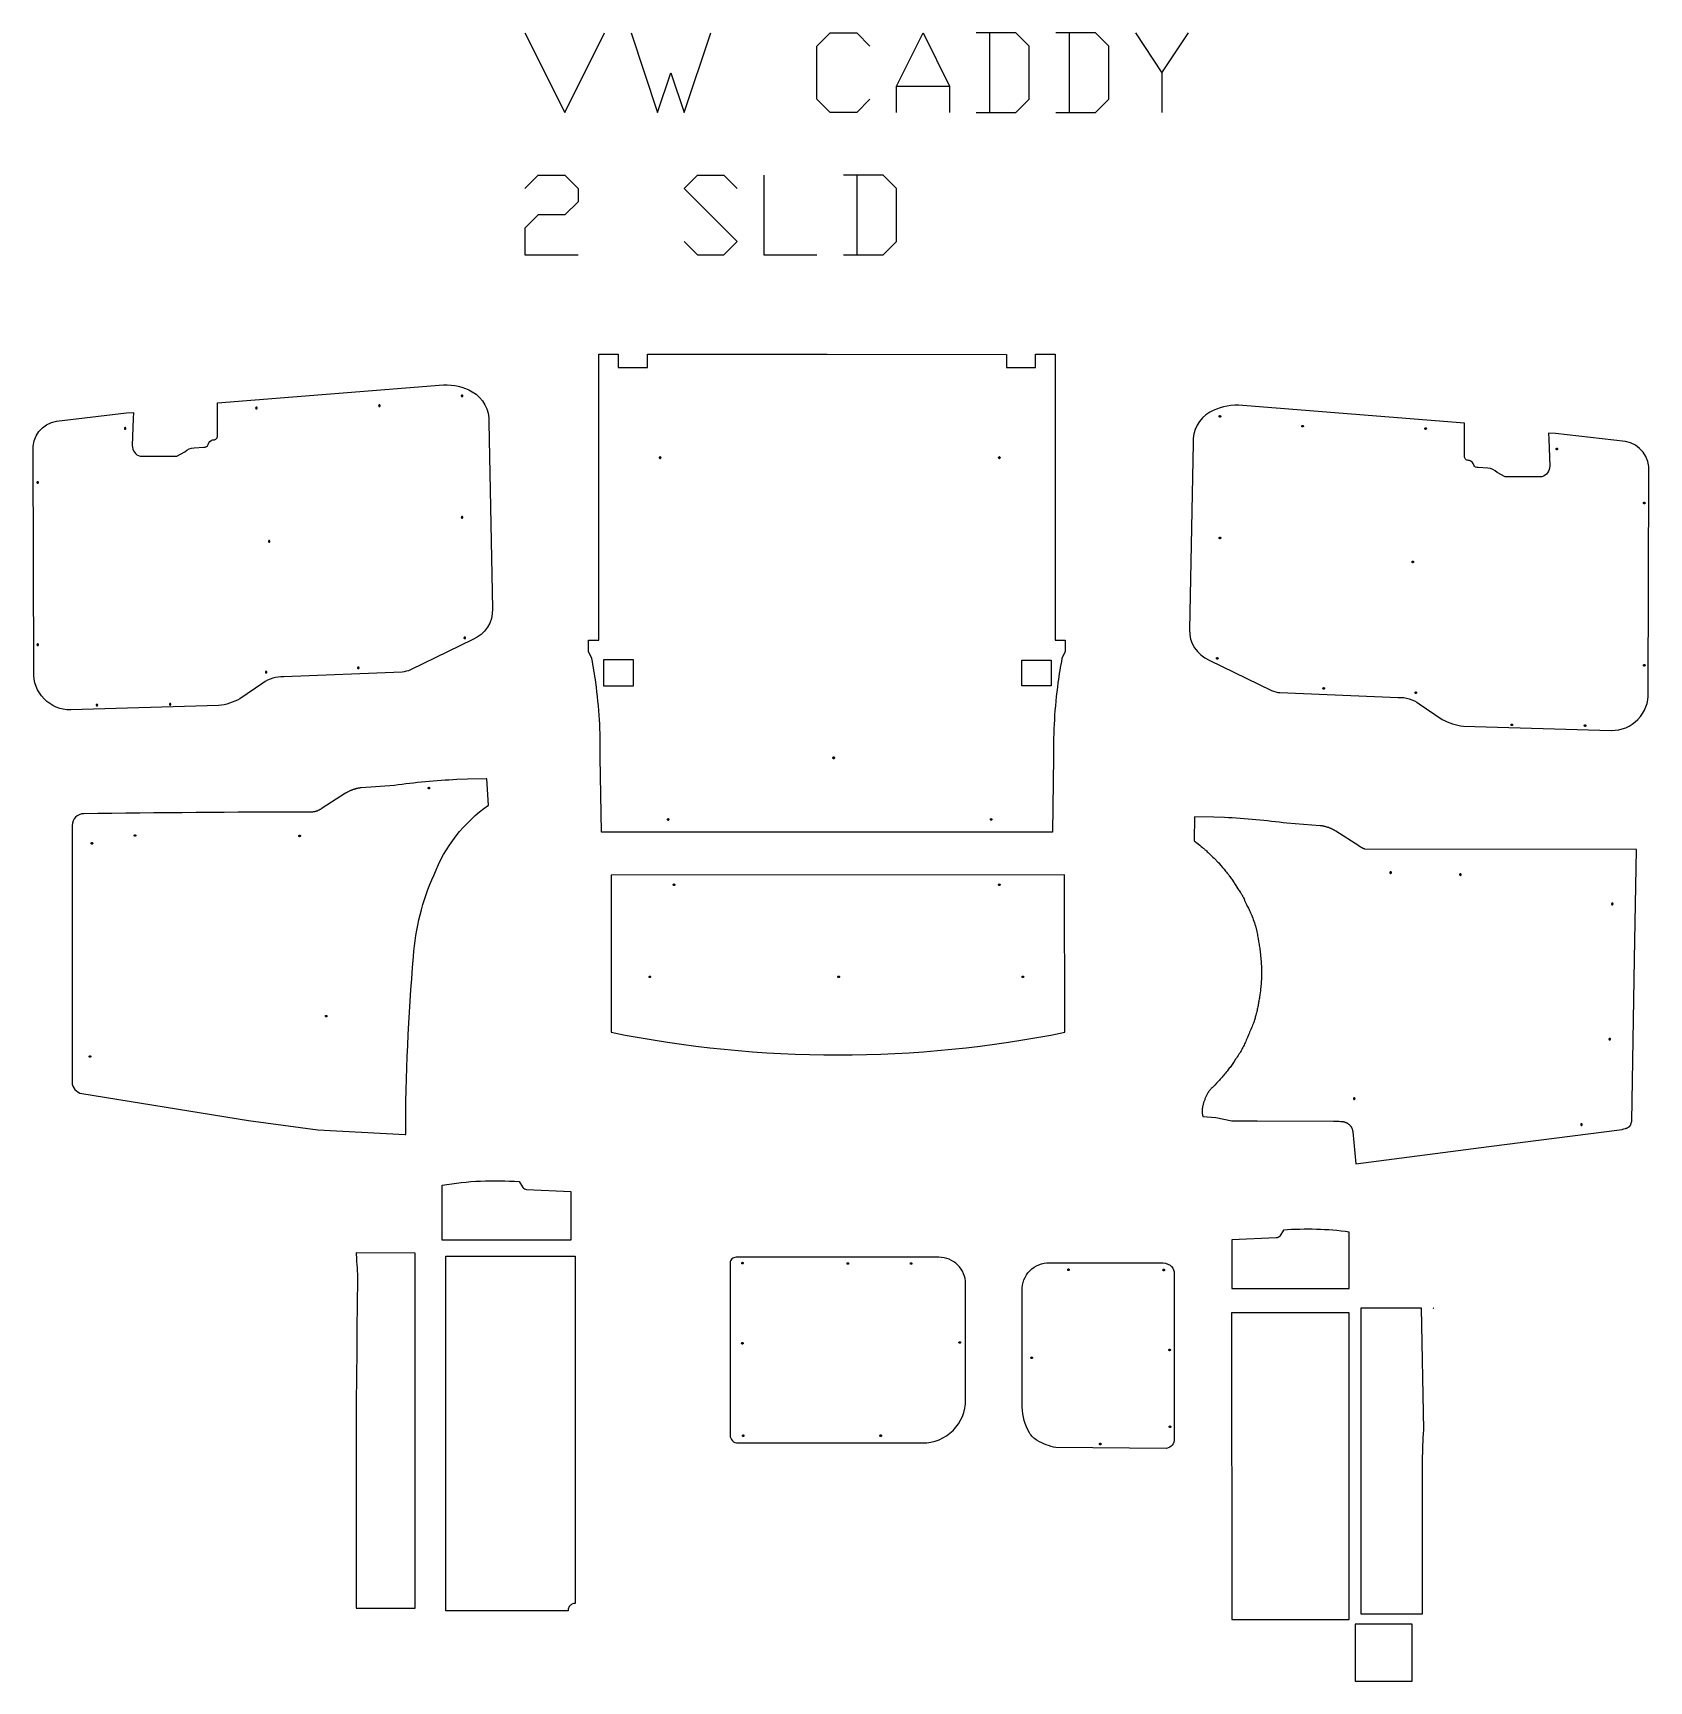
# Model space of a CAD drawing. Extents: x -1435 to 2689, y -2085 to 2121.
import ezdxf

# ---------------------------------------------------------------- set-up
doc = ezdxf.new("R2010")
doc.units = 0
doc.layers.get('0').update_dxf_attribs({"color": 1, "linetype": 'CONTINUOUS'})

msp = doc.modelspace()

# ---------------------------------------------------------------- linework, layer by layer
for points in [[(-179.5, 2120.8), (-77.9, 1917.6), (23.7, 2120.8)], [(91.5, 2120.8), (159.2, 1917.6), (193.1, 2019.2), (226.9, 1917.6), (294.7, 2120.8)], [(701.1, 1951.5), (667.2, 1917.6), (599.5, 1917.6), (565.6, 1951.5), (565.6, 2087), (599.5, 2120.8), (667.2, 2120.8), (701.1, 2087)], [(768.8, 1917.6), (768.8, 1985.4), (836.5, 2120.8), (904.3, 1985.4), (904.3, 1917.6)], [(972, 1917.6), (1073.6, 1917.6), (1107.5, 1951.5), (1107.5, 2087), (1073.6, 2120.8), (972, 2120.8)], [(1005.9, 2120.8), (1005.9, 1917.6)], [(1175.2, 1917.6), (1276.8, 1917.6), (1310.7, 1951.5), (1310.7, 2087), (1276.8, 2120.8), (1175.2, 2120.8)], [(1209.1, 2120.8), (1209.1, 1917.6)], [(1378.4, 2120.8), (1446.1, 2019.2), (1446.1, 1917.6)], [(1446.1, 2019.2), (1513.9, 2120.8)], [(768.8, 1985.4), (904.3, 1985.4)], [(-179.5, 1724.1), (-145.6, 1758), (-77.9, 1758), (-44, 1724.1), (-44, 1690.2), (-77.9, 1656.4), (-145.6, 1656.4), (-179.5, 1622.5), (-179.5, 1554.8), (-44, 1554.8)], [(226.9, 1588.6), (260.8, 1554.8), (328.5, 1554.8), (362.4, 1588.6), (226.9, 1724.1), (260.8, 1758), (328.5, 1758), (362.4, 1724.1)], [(430.1, 1758), (430.1, 1554.8), (565.6, 1554.8)], [(633.3, 1554.8), (734.9, 1554.8), (768.8, 1588.6), (768.8, 1724.1), (734.9, 1758), (633.3, 1758)], [(667.2, 1758), (667.2, 1554.8)], [(2138.7, -1132.5), (2139.2, -1133.1), (2139.7, -1133.3)]]:
    msp.add_lwpolyline(points)
for points in [[(1049.1, 1300.1), (1049.1, 1267), (1123.7, 1267), (1123.7, 1300.9), (1173.5, 1300.9), (1173.5, 936.3), (1173.5, 571.8), (1173.5, 571.8), (1199.6, 571.8), (1199.6, 541.3), (1191.1, 525.2, 0.051178), (1191, 524.8, 0.012609), (1180.9, 463.4, 0.038626), (1169.7, 273.3), (1166.5, 81.1), (15.9, 81.3), (12.7, 273.3, 0.038626), (1.4, 463.4, 0.012609), (-8.6, 524.8, 0.051178), (-8.8, 525.2), (-17.3, 541.3), (-17.3, 571.8), (8.8, 571.8), (8.8, 571.8), (8.8, 936.3), (8.8, 1300.9), (58.7, 1300.9), (58.7, 1267), (133.2, 1267), (133.2, 1301.5), (591.8, 1300.8), (1049.1, 1300.1)], [(-963.9, 1177.4), (-387.1, 1223.1, -0.138198), (-314.2, 1205.4, -0.288514), (-271.6, 1126.8), (-262.3, 651.2, -0.315294), (-312.2, 573.3), (-471.8, 495.6, -0.076398), (-493.1, 489.9), (-795, 477.8, 0.16734), (-848.7, 461.6), (-906.9, 421.9, -0.097184), (-961.2, 404.4), (-1338.7, 393.4, -0.43046), (-1432.9, 490.8), (-1434.6, 1052.7, -0.398593), (-1374.5, 1130.6), (-1196, 1151.1), (-1178.6, 1152.4), (-1178.9, 1136.9), (-1181.5, 1068.2, 0.355125), (-1161.1, 1041), (-1068, 1041), (-1047.4, 1051.6, -0.191898), (-1023.6, 1062.6), (-998.9, 1064, 0.345537), (-988, 1070.7, -0.224178), (-976.6, 1082.7), (-973.9, 1082.7, 0.414214), (-963.9, 1092.7), (-963.9, 1177.4)], [(2218.2, 1125), (1641.4, 1170.7, 0.138198), (1568.5, 1153, 0.288514), (1525.9, 1074.3), (1516.7, 598.8, 0.315294), (1566.5, 520.8), (1726.1, 443.2, 0.076398), (1747.4, 437.5), (2049.3, 425.4, -0.16734), (2103, 409.1), (2161.2, 369.4, 0.097184), (2215.5, 352), (2593, 341, 0.43046), (2687.3, 438.3), (2688.9, 1000.2, 0.398593), (2628.8, 1078.2), (2450.3, 1098.6), (2433, 1100), (2433.2, 1084.5), (2435.8, 1015.8, -0.355125), (2415.4, 988.5), (2322.3, 988.5), (2301.7, 999.2, 0.191898), (2277.9, 1010.1), (2253.2, 1011.6, -0.345537), (2242.3, 1018.3, 0.224178), (2230.9, 1030.3), (2228.2, 1030.3, -0.414214), (2218.2, 1040.3), (2218.2, 1125)], [(167.5, 1037.1, 0.414214), (165.5, 1039.1, 0.414214), (163.5, 1037.1, 0.414214), (165.5, 1035.1, 0.414214), (167.5, 1037.1, -0.414214), (165.5, 1035.1, -0.414214), (163.5, 1037.1, -0.414214), (165.5, 1039.1, -0.414214), (167.5, 1037.1)], [(1033.2, 1037.1, 0.414214), (1031.2, 1039.1, 0.414214), (1029.2, 1037.1, 0.414214), (1031.2, 1035.1, 0.414214), (1033.2, 1037.1, -0.414214), (1031.2, 1035.1, -0.414214), (1029.2, 1037.1, -0.414214), (1031.2, 1039.1, -0.414214), (1033.2, 1037.1)], [(610.3, 271.1, 0.414214), (608.3, 273.1, 0.414214), (606.3, 271.1, 0.414214), (608.3, 269.1, 0.414214), (610.3, 271.1, -0.414214), (608.3, 269.1, -0.414214), (606.3, 271.1, -0.414214), (608.3, 273.1, -0.414214), (610.3, 271.1)], [(188.3, 114.1, 0.414214), (186.3, 116.1, 0.414214), (184.3, 114.1, 0.414214), (186.3, 112.1, 0.414214), (188.3, 114.1, -0.414214), (186.3, 112.1, -0.414214), (184.3, 114.1, -0.414214), (186.3, 116.1, -0.414214), (188.3, 114.1)], [(1012.3, 114.1, -0.414214), (1010.3, 112.1, -0.414214), (1008.3, 114.1, -0.414214), (1010.3, 116.1, -0.414214), (1012.3, 114.1)], [(40.2, -27.9), (40.2, -429.1, 0.100093), (1198.6, -429.1), (1197.6, -27.7), (40.2, -27.9)], [(199.1, -52.7, -0.414214), (201.1, -50.7, -0.414214), (203.1, -52.7, -0.414214), (201.1, -54.7, -0.414214), (199.1, -52.7)], [(1029.1, -52.7, -0.414214), (1031.1, -50.7, -0.414214), (1033.1, -52.7, -0.414214), (1031.1, -54.7, -0.414214), (1029.1, -52.7)], [(137.1, -287.7, -0.414214), (139.1, -285.7, -0.414214), (141.1, -287.7, -0.414214), (139.1, -289.7, -0.414214), (137.1, -287.7)], [(619.1, -287.7, -0.414214), (621.1, -285.7, -0.414214), (623.1, -287.7, -0.414214), (621.1, -289.7, -0.414214), (619.1, -287.7)], [(1089.2, -287.7, -0.414214), (1091.2, -285.7, -0.414214), (1093.2, -287.7, -0.414214), (1091.2, -289.7, -0.414214), (1089.2, -287.7)], [(-194.1, -810.2), (-185.2, -825.4, 0.190192), (-175.2, -830), (-62.1, -835.3), (-62.1, -959.2), (-390.8, -959.4), (-390.8, -819.4, -0.061433), (-194.1, -810.2)], [(1624.2, -1083.1), (1924.2, -1083.1), (1924.3, -938.9, 0.052381), (1756.2, -934.1), (1747.3, -949.3, -0.190192), (1737.3, -953.9), (1624.2, -959.1), (1624.2, -1083.1)], [(-51.3, -1886.7, 0.086351), (-57.3, -1887.6, 0.133451), (-64.9, -1892.8, 0.134359), (-68.8, -1901.1, 0.055688), (-69, -1905.1), (-381.3, -1905.1), (-381.3, -1000.1), (-56.9, -1000.1), (-51.3, -1000.1), (-51.3, -1005), (-51.3, -1886.7)], [(344.2, -1457.1, 0.414214), (364.2, -1477.1), (835.2, -1477.1, 0.414214), (945.2, -1367.1), (945.2, -1071.1, 0.414214), (877.2, -1003.1), (359.2, -1003.1, 0.414214), (344.2, -1018.1), (344.2, -1457.1)], [(1128, -1470.8, -0.126569), (1108.4, -1451.2, -0.126901), (1089.6, -1385.1), (1089.6, -1088.3, -0.444055), (1159.9, -1017.8), (1442.8, -1017.2, -0.153538), (1467.4, -1023.5, -0.193474), (1477, -1040.2), (1477, -1466.2, -0.405194), (1457.9, -1490.9), (1175.5, -1488.7, -0.084966), (1128, -1470.8)], [(2113.4, -1443.9, 0.019162), (2110.3, -1599.2), (2110.5, -1914.2), (1954.6, -1914.2), (1954.5, -1522.7), (1954.5, -1132.1), (2107.5, -1132.2), (2113.4, -1443.9)]]:
    msp.add_lwpolyline(points, format="xyb", close=True)
for points in [[(-339.8, 1196.8), (-340, 1196.8), (-340.2, 1196.7), (-340.4, 1196.7), (-340.6, 1196.6), (-340.8, 1196.5), (-340.9, 1196.4), (-341.1, 1196.3), (-341.2, 1196.2), (-341.3, 1196.1), (-341.5, 1195.9), (-341.6, 1195.7), (-341.6, 1195.6), (-341.7, 1195.4), (-341.8, 1195.2), (-341.8, 1195), (-341.8, 1194.8), (-341.8, 1194.6), (-341.8, 1194.4), (-341.7, 1194.2), (-341.6, 1194), (-341.6, 1193.8), (-341.5, 1193.7), (-341.3, 1193.5), (-341.2, 1193.4), (-341.1, 1193.2), (-340.9, 1193.1), (-340.8, 1193), (-340.6, 1192.9), (-340.4, 1192.9), (-340.2, 1192.8), (-340, 1192.8), (-339.8, 1192.8), (-339.6, 1192.8), (-339.4, 1192.8), (-339.2, 1192.9), (-339, 1192.9), (-338.8, 1193), (-338.7, 1193.1), (-338.5, 1193.2), (-338.4, 1193.4), (-338.3, 1193.5), (-338.1, 1193.7), (-338, 1193.8), (-338, 1194), (-337.9, 1194.2), (-337.8, 1194.4), (-337.8, 1194.6), (-337.8, 1194.8), (-337.8, 1195), (-337.8, 1195.2), (-337.9, 1195.4), (-338, 1195.6), (-338, 1195.7), (-338.1, 1195.9), (-338.3, 1196.1), (-338.4, 1196.2), (-338.5, 1196.3), (-338.7, 1196.4), (-338.8, 1196.5), (-339, 1196.6), (-339.2, 1196.7), (-339.4, 1196.7), (-339.6, 1196.8), (-339.8, 1196.8)], [(-864.8, 1165.8), (-865, 1165.8), (-865.2, 1165.7), (-865.4, 1165.7), (-865.6, 1165.6), (-865.8, 1165.5), (-865.9, 1165.4), (-866.1, 1165.3), (-866.2, 1165.2), (-866.3, 1165.1), (-866.5, 1164.9), (-866.6, 1164.7), (-866.6, 1164.6), (-866.7, 1164.4), (-866.8, 1164.2), (-866.8, 1164), (-866.8, 1163.8), (-866.8, 1163.6), (-866.8, 1163.4), (-866.7, 1163.2), (-866.6, 1163), (-866.6, 1162.8), (-866.5, 1162.7), (-866.3, 1162.5), (-866.2, 1162.4), (-866.1, 1162.2), (-865.9, 1162.1), (-865.8, 1162), (-865.6, 1161.9), (-865.4, 1161.9), (-865.2, 1161.8), (-865, 1161.8), (-864.8, 1161.8), (-864.6, 1161.8), (-864.4, 1161.8), (-864.2, 1161.9), (-864, 1161.9), (-863.8, 1162), (-863.7, 1162.1), (-863.5, 1162.2), (-863.4, 1162.4), (-863.3, 1162.5), (-863.1, 1162.7), (-863, 1162.8), (-863, 1163), (-862.9, 1163.2), (-862.8, 1163.4), (-862.8, 1163.6), (-862.8, 1163.8), (-862.8, 1164), (-862.8, 1164.2), (-862.9, 1164.4), (-863, 1164.6), (-863, 1164.7), (-863.1, 1164.9), (-863.3, 1165.1), (-863.4, 1165.2), (-863.5, 1165.3), (-863.7, 1165.4), (-863.8, 1165.5), (-864, 1165.6), (-864.2, 1165.7), (-864.4, 1165.7), (-864.6, 1165.8), (-864.8, 1165.8)], [(-550.8, 1171.8), (-551, 1171.8), (-551.2, 1171.7), (-551.4, 1171.7), (-551.6, 1171.6), (-551.8, 1171.5), (-551.9, 1171.4), (-552.1, 1171.3), (-552.2, 1171.2), (-552.3, 1171.1), (-552.5, 1170.9), (-552.6, 1170.7), (-552.6, 1170.6), (-552.7, 1170.4), (-552.8, 1170.2), (-552.8, 1170), (-552.8, 1169.8), (-552.8, 1169.6), (-552.8, 1169.4), (-552.7, 1169.2), (-552.6, 1169), (-552.6, 1168.8), (-552.5, 1168.7), (-552.3, 1168.5), (-552.2, 1168.4), (-552.1, 1168.2), (-551.9, 1168.1), (-551.8, 1168), (-551.6, 1167.9), (-551.4, 1167.9), (-551.2, 1167.8), (-551, 1167.8), (-550.8, 1167.8), (-550.6, 1167.8), (-550.4, 1167.8), (-550.2, 1167.9), (-550, 1167.9), (-549.8, 1168), (-549.7, 1168.1), (-549.5, 1168.2), (-549.4, 1168.4), (-549.3, 1168.5), (-549.1, 1168.7), (-549, 1168.8), (-549, 1169), (-548.9, 1169.2), (-548.8, 1169.4), (-548.8, 1169.6), (-548.8, 1169.8), (-548.8, 1170), (-548.8, 1170.2), (-548.9, 1170.4), (-549, 1170.6), (-549, 1170.7), (-549.1, 1170.9), (-549.3, 1171.1), (-549.4, 1171.2), (-549.5, 1171.3), (-549.7, 1171.4), (-549.8, 1171.5), (-550, 1171.6), (-550.2, 1171.7), (-550.4, 1171.7), (-550.6, 1171.8), (-550.8, 1171.8)], [(1594.1, 1144.4), (1594.3, 1144.3), (1594.5, 1144.3), (1594.7, 1144.3), (1594.9, 1144.2), (1595.1, 1144.1), (1595.2, 1144), (1595.4, 1143.9), (1595.5, 1143.8), (1595.6, 1143.6), (1595.8, 1143.5), (1595.9, 1143.3), (1595.9, 1143.1), (1596, 1142.9), (1596.1, 1142.8), (1596.1, 1142.6), (1596.1, 1142.4), (1596.1, 1142.1), (1596.1, 1142), (1596, 1141.8), (1595.9, 1141.6), (1595.9, 1141.4), (1595.8, 1141.2), (1595.6, 1141.1), (1595.5, 1140.9), (1595.4, 1140.8), (1595.2, 1140.7), (1595.1, 1140.6), (1594.9, 1140.5), (1594.7, 1140.4), (1594.5, 1140.4), (1594.3, 1140.4), (1594.1, 1140.4), (1593.9, 1140.4), (1593.7, 1140.4), (1593.5, 1140.4), (1593.3, 1140.5), (1593.2, 1140.6), (1593, 1140.7), (1592.8, 1140.8), (1592.7, 1140.9), (1592.6, 1141.1), (1592.4, 1141.2), (1592.3, 1141.4), (1592.3, 1141.6), (1592.2, 1141.8), (1592.1, 1142), (1592.1, 1142.1), (1592.1, 1142.4), (1592.1, 1142.6), (1592.1, 1142.8), (1592.2, 1142.9), (1592.3, 1143.1), (1592.3, 1143.3), (1592.4, 1143.5), (1592.6, 1143.6), (1592.7, 1143.8), (1592.8, 1143.9), (1593, 1144), (1593.2, 1144.1), (1593.3, 1144.2), (1593.5, 1144.3), (1593.7, 1144.3), (1593.9, 1144.3), (1594.1, 1144.4)], [(-1199.8, 1113.8), (-1200, 1113.8), (-1200.2, 1113.7), (-1200.4, 1113.7), (-1200.6, 1113.6), (-1200.8, 1113.5), (-1200.9, 1113.4), (-1201.1, 1113.3), (-1201.2, 1113.2), (-1201.3, 1113.1), (-1201.5, 1112.9), (-1201.6, 1112.7), (-1201.6, 1112.6), (-1201.7, 1112.4), (-1201.8, 1112.2), (-1201.8, 1112), (-1201.8, 1111.8), (-1201.8, 1111.6), (-1201.8, 1111.4), (-1201.7, 1111.2), (-1201.6, 1111), (-1201.6, 1110.8), (-1201.5, 1110.7), (-1201.3, 1110.5), (-1201.2, 1110.4), (-1201.1, 1110.2), (-1200.9, 1110.1), (-1200.8, 1110), (-1200.6, 1109.9), (-1200.4, 1109.9), (-1200.2, 1109.8), (-1200, 1109.8), (-1199.8, 1109.8), (-1199.6, 1109.8), (-1199.4, 1109.8), (-1199.2, 1109.9), (-1199, 1109.9), (-1198.8, 1110), (-1198.7, 1110.1), (-1198.5, 1110.2), (-1198.4, 1110.4), (-1198.3, 1110.5), (-1198.1, 1110.7), (-1198, 1110.8), (-1198, 1111), (-1197.9, 1111.2), (-1197.8, 1111.4), (-1197.8, 1111.6), (-1197.8, 1111.8), (-1197.8, 1112), (-1197.8, 1112.2), (-1197.9, 1112.4), (-1198, 1112.6), (-1198, 1112.7), (-1198.1, 1112.9), (-1198.3, 1113.1), (-1198.4, 1113.2), (-1198.5, 1113.3), (-1198.7, 1113.4), (-1198.8, 1113.5), (-1199, 1113.6), (-1199.2, 1113.7), (-1199.4, 1113.7), (-1199.6, 1113.8), (-1199.8, 1113.8)], [(1805.1, 1119.4), (1805.3, 1119.3), (1805.5, 1119.3), (1805.7, 1119.3), (1805.9, 1119.2), (1806.1, 1119.1), (1806.2, 1119), (1806.4, 1118.9), (1806.5, 1118.8), (1806.6, 1118.6), (1806.8, 1118.5), (1806.9, 1118.3), (1806.9, 1118.1), (1807, 1117.9), (1807.1, 1117.8), (1807.1, 1117.6), (1807.1, 1117.4), (1807.1, 1117.1), (1807.1, 1117), (1807, 1116.8), (1806.9, 1116.6), (1806.9, 1116.4), (1806.8, 1116.2), (1806.6, 1116.1), (1806.5, 1115.9), (1806.4, 1115.8), (1806.2, 1115.7), (1806.1, 1115.6), (1805.9, 1115.5), (1805.7, 1115.4), (1805.5, 1115.4), (1805.3, 1115.4), (1805.1, 1115.4), (1804.9, 1115.4), (1804.7, 1115.4), (1804.5, 1115.4), (1804.3, 1115.5), (1804.2, 1115.6), (1804, 1115.7), (1803.8, 1115.8), (1803.7, 1115.9), (1803.6, 1116.1), (1803.4, 1116.2), (1803.3, 1116.4), (1803.3, 1116.6), (1803.2, 1116.8), (1803.1, 1117), (1803.1, 1117.1), (1803.1, 1117.4), (1803.1, 1117.6), (1803.1, 1117.8), (1803.2, 1117.9), (1803.3, 1118.1), (1803.3, 1118.3), (1803.4, 1118.5), (1803.6, 1118.6), (1803.7, 1118.8), (1803.8, 1118.9), (1804, 1119), (1804.2, 1119.1), (1804.3, 1119.2), (1804.5, 1119.3), (1804.7, 1119.3), (1804.9, 1119.3), (1805.1, 1119.4)], [(2119.1, 1113.4), (2119.3, 1113.3), (2119.5, 1113.3), (2119.7, 1113.3), (2119.9, 1113.2), (2120.1, 1113.1), (2120.2, 1113), (2120.4, 1112.9), (2120.5, 1112.8), (2120.6, 1112.6), (2120.8, 1112.5), (2120.9, 1112.3), (2120.9, 1112.1), (2121, 1111.9), (2121.1, 1111.8), (2121.1, 1111.6), (2121.1, 1111.4), (2121.1, 1111.1), (2121.1, 1111), (2121, 1110.8), (2120.9, 1110.6), (2120.9, 1110.4), (2120.8, 1110.2), (2120.6, 1110.1), (2120.5, 1109.9), (2120.4, 1109.8), (2120.2, 1109.7), (2120.1, 1109.6), (2119.9, 1109.5), (2119.7, 1109.4), (2119.5, 1109.4), (2119.3, 1109.4), (2119.1, 1109.4), (2118.9, 1109.4), (2118.7, 1109.4), (2118.5, 1109.4), (2118.3, 1109.5), (2118.2, 1109.6), (2118, 1109.7), (2117.8, 1109.8), (2117.7, 1109.9), (2117.6, 1110.1), (2117.4, 1110.2), (2117.3, 1110.4), (2117.3, 1110.6), (2117.2, 1110.8), (2117.1, 1111), (2117.1, 1111.1), (2117.1, 1111.4), (2117.1, 1111.6), (2117.1, 1111.8), (2117.2, 1111.9), (2117.3, 1112.1), (2117.3, 1112.3), (2117.4, 1112.5), (2117.6, 1112.6), (2117.7, 1112.8), (2117.8, 1112.9), (2118, 1113), (2118.2, 1113.1), (2118.3, 1113.2), (2118.5, 1113.3), (2118.7, 1113.3), (2118.9, 1113.3), (2119.1, 1113.4)], [(2454.1, 1061.4), (2454.3, 1061.3), (2454.5, 1061.3), (2454.7, 1061.3), (2454.9, 1061.2), (2455.1, 1061.1), (2455.2, 1061), (2455.4, 1060.9), (2455.5, 1060.8), (2455.6, 1060.6), (2455.8, 1060.5), (2455.9, 1060.3), (2455.9, 1060.1), (2456, 1059.9), (2456.1, 1059.8), (2456.1, 1059.6), (2456.1, 1059.4), (2456.1, 1059.1), (2456.1, 1059), (2456, 1058.8), (2455.9, 1058.6), (2455.9, 1058.4), (2455.8, 1058.2), (2455.6, 1058.1), (2455.5, 1057.9), (2455.4, 1057.8), (2455.2, 1057.7), (2455.1, 1057.6), (2454.9, 1057.5), (2454.7, 1057.4), (2454.5, 1057.4), (2454.3, 1057.4), (2454.1, 1057.4), (2453.9, 1057.4), (2453.7, 1057.4), (2453.5, 1057.4), (2453.3, 1057.5), (2453.2, 1057.6), (2453, 1057.7), (2452.8, 1057.8), (2452.7, 1057.9), (2452.6, 1058.1), (2452.4, 1058.2), (2452.3, 1058.4), (2452.3, 1058.6), (2452.2, 1058.8), (2452.1, 1059), (2452.1, 1059.1), (2452.1, 1059.4), (2452.1, 1059.6), (2452.1, 1059.8), (2452.2, 1059.9), (2452.3, 1060.1), (2452.3, 1060.3), (2452.4, 1060.5), (2452.6, 1060.6), (2452.7, 1060.8), (2452.8, 1060.9), (2453, 1061), (2453.2, 1061.1), (2453.3, 1061.2), (2453.5, 1061.3), (2453.7, 1061.3), (2453.9, 1061.3), (2454.1, 1061.4)], [(-1422.8, 975.8), (-1423, 975.8), (-1423.2, 975.7), (-1423.4, 975.7), (-1423.6, 975.6), (-1423.8, 975.5), (-1423.9, 975.4), (-1424.1, 975.3), (-1424.2, 975.2), (-1424.3, 975.1), (-1424.5, 974.9), (-1424.6, 974.7), (-1424.6, 974.6), (-1424.7, 974.4), (-1424.8, 974.2), (-1424.8, 974), (-1424.8, 973.8), (-1424.8, 973.6), (-1424.8, 973.4), (-1424.7, 973.2), (-1424.6, 973), (-1424.6, 972.8), (-1424.5, 972.7), (-1424.3, 972.5), (-1424.2, 972.4), (-1424.1, 972.2), (-1423.9, 972.1), (-1423.8, 972), (-1423.6, 971.9), (-1423.4, 971.9), (-1423.2, 971.8), (-1423, 971.8), (-1422.8, 971.8), (-1422.6, 971.8), (-1422.4, 971.8), (-1422.2, 971.9), (-1422, 971.9), (-1421.8, 972), (-1421.7, 972.1), (-1421.5, 972.2), (-1421.4, 972.4), (-1421.3, 972.5), (-1421.1, 972.7), (-1421, 972.8), (-1421, 973), (-1420.9, 973.2), (-1420.8, 973.4), (-1420.8, 973.6), (-1420.8, 973.8), (-1420.8, 974), (-1420.8, 974.2), (-1420.9, 974.4), (-1421, 974.6), (-1421, 974.7), (-1421.1, 974.9), (-1421.3, 975.1), (-1421.4, 975.2), (-1421.5, 975.3), (-1421.7, 975.4), (-1421.8, 975.5), (-1422, 975.6), (-1422.2, 975.7), (-1422.4, 975.7), (-1422.6, 975.8), (-1422.8, 975.8)], [(-339.8, 886.8), (-340, 886.8), (-340.2, 886.7), (-340.4, 886.7), (-340.6, 886.6), (-340.8, 886.5), (-340.9, 886.4), (-341.1, 886.3), (-341.2, 886.2), (-341.3, 886.1), (-341.5, 885.9), (-341.6, 885.7), (-341.6, 885.6), (-341.7, 885.4), (-341.8, 885.2), (-341.8, 885), (-341.8, 884.8), (-341.8, 884.6), (-341.8, 884.4), (-341.7, 884.2), (-341.6, 884), (-341.6, 883.8), (-341.5, 883.7), (-341.3, 883.5), (-341.2, 883.4), (-341.1, 883.2), (-340.9, 883.1), (-340.8, 883), (-340.6, 882.9), (-340.4, 882.9), (-340.2, 882.8), (-340, 882.8), (-339.8, 882.8), (-339.6, 882.8), (-339.4, 882.8), (-339.2, 882.9), (-339, 882.9), (-338.8, 883), (-338.7, 883.1), (-338.5, 883.2), (-338.4, 883.4), (-338.3, 883.5), (-338.1, 883.7), (-338, 883.8), (-338, 884), (-337.9, 884.2), (-337.8, 884.4), (-337.8, 884.6), (-337.8, 884.8), (-337.8, 885), (-337.8, 885.2), (-337.9, 885.4), (-338, 885.6), (-338, 885.7), (-338.1, 885.9), (-338.3, 886.1), (-338.4, 886.2), (-338.5, 886.3), (-338.7, 886.4), (-338.8, 886.5), (-339, 886.6), (-339.2, 886.7), (-339.4, 886.7), (-339.6, 886.8), (-339.8, 886.8)], [(2677.1, 923.4), (2677.3, 923.3), (2677.5, 923.3), (2677.7, 923.3), (2677.9, 923.2), (2678.1, 923.1), (2678.2, 923), (2678.4, 922.9), (2678.5, 922.8), (2678.6, 922.6), (2678.8, 922.5), (2678.9, 922.3), (2678.9, 922.1), (2679, 921.9), (2679.1, 921.8), (2679.1, 921.6), (2679.1, 921.4), (2679.1, 921.1), (2679.1, 921), (2679, 920.8), (2678.9, 920.6), (2678.9, 920.4), (2678.8, 920.2), (2678.6, 920.1), (2678.5, 919.9), (2678.4, 919.8), (2678.2, 919.7), (2678.1, 919.6), (2677.9, 919.5), (2677.7, 919.4), (2677.5, 919.4), (2677.3, 919.4), (2677.1, 919.4), (2676.9, 919.4), (2676.7, 919.4), (2676.5, 919.4), (2676.3, 919.5), (2676.2, 919.6), (2676, 919.7), (2675.8, 919.8), (2675.7, 919.9), (2675.6, 920.1), (2675.4, 920.2), (2675.3, 920.4), (2675.3, 920.6), (2675.2, 920.8), (2675.1, 921), (2675.1, 921.1), (2675.1, 921.4), (2675.1, 921.6), (2675.1, 921.8), (2675.2, 921.9), (2675.3, 922.1), (2675.3, 922.3), (2675.4, 922.5), (2675.6, 922.6), (2675.7, 922.8), (2675.8, 922.9), (2676, 923), (2676.2, 923.1), (2676.3, 923.2), (2676.5, 923.3), (2676.7, 923.3), (2676.9, 923.3), (2677.1, 923.4)], [(-832.1, 825.5), (-832.3, 825.5), (-832.5, 825.5), (-832.7, 825.4), (-832.8, 825.3), (-833, 825.3), (-833.2, 825.2), (-833.3, 825), (-833.5, 824.9), (-833.6, 824.8), (-833.7, 824.6), (-833.8, 824.5), (-833.9, 824.3), (-834, 824.1), (-834, 823.9), (-834.1, 823.7), (-834.1, 823.5), (-834.1, 823.3), (-834, 823.1), (-834, 822.9), (-833.9, 822.7), (-833.8, 822.5), (-833.7, 822.4), (-833.6, 822.2), (-833.5, 822.1), (-833.3, 822), (-833.2, 821.8), (-833, 821.7), (-832.8, 821.7), (-832.7, 821.6), (-832.5, 821.5), (-832.3, 821.5), (-832.1, 821.5), (-831.9, 821.5), (-831.7, 821.5), (-831.5, 821.6), (-831.3, 821.7), (-831.1, 821.7), (-831, 821.8), (-830.8, 822), (-830.7, 822.1), (-830.5, 822.2), (-830.4, 822.4), (-830.3, 822.5), (-830.2, 822.7), (-830.2, 822.9), (-830.1, 823.1), (-830.1, 823.3), (-830.1, 823.5), (-830.1, 823.7), (-830.1, 823.9), (-830.2, 824.1), (-830.2, 824.3), (-830.3, 824.5), (-830.4, 824.6), (-830.5, 824.8), (-830.7, 824.9), (-830.8, 825), (-831, 825.2), (-831.1, 825.3), (-831.3, 825.3), (-831.5, 825.4), (-831.7, 825.5), (-831.9, 825.5), (-832.1, 825.5)], [(1594.1, 834.4), (1594.3, 834.3), (1594.5, 834.3), (1594.7, 834.3), (1594.9, 834.2), (1595.1, 834.1), (1595.2, 834), (1595.4, 833.9), (1595.5, 833.8), (1595.6, 833.6), (1595.8, 833.5), (1595.9, 833.3), (1595.9, 833.1), (1596, 832.9), (1596.1, 832.8), (1596.1, 832.6), (1596.1, 832.4), (1596.1, 832.1), (1596.1, 832), (1596, 831.8), (1595.9, 831.6), (1595.9, 831.4), (1595.8, 831.2), (1595.6, 831.1), (1595.5, 830.9), (1595.4, 830.8), (1595.2, 830.7), (1595.1, 830.6), (1594.9, 830.5), (1594.7, 830.4), (1594.5, 830.4), (1594.3, 830.4), (1594.1, 830.4), (1593.9, 830.4), (1593.7, 830.4), (1593.5, 830.4), (1593.3, 830.5), (1593.2, 830.6), (1593, 830.7), (1592.8, 830.8), (1592.7, 830.9), (1592.6, 831.1), (1592.4, 831.2), (1592.3, 831.4), (1592.3, 831.6), (1592.2, 831.8), (1592.1, 832), (1592.1, 832.1), (1592.1, 832.4), (1592.1, 832.6), (1592.1, 832.8), (1592.2, 832.9), (1592.3, 833.1), (1592.3, 833.3), (1592.4, 833.5), (1592.6, 833.6), (1592.7, 833.8), (1592.8, 833.9), (1593, 834), (1593.2, 834.1), (1593.3, 834.2), (1593.5, 834.3), (1593.7, 834.3), (1593.9, 834.3), (1594.1, 834.4)], [(2086.4, 773.1), (2086.6, 773.1), (2086.8, 773), (2087, 773), (2087.2, 772.9), (2087.3, 772.8), (2087.5, 772.7), (2087.6, 772.6), (2087.8, 772.5), (2087.9, 772.3), (2088, 772.2), (2088.1, 772), (2088.2, 771.8), (2088.3, 771.7), (2088.3, 771.5), (2088.4, 771.3), (2088.4, 771.1), (2088.4, 770.9), (2088.3, 770.7), (2088.3, 770.5), (2088.2, 770.3), (2088.1, 770.1), (2088, 769.9), (2087.9, 769.8), (2087.8, 769.7), (2087.6, 769.5), (2087.5, 769.4), (2087.3, 769.3), (2087.2, 769.2), (2087, 769.2), (2086.8, 769.1), (2086.6, 769.1), (2086.4, 769.1), (2086.2, 769.1), (2086, 769.1), (2085.8, 769.2), (2085.6, 769.2), (2085.4, 769.3), (2085.3, 769.4), (2085.1, 769.5), (2085, 769.7), (2084.8, 769.8), (2084.7, 769.9), (2084.6, 770.1), (2084.5, 770.3), (2084.5, 770.5), (2084.4, 770.7), (2084.4, 770.9), (2084.4, 771.1), (2084.4, 771.3), (2084.4, 771.5), (2084.5, 771.7), (2084.5, 771.8), (2084.6, 772), (2084.7, 772.2), (2084.8, 772.3), (2085, 772.5), (2085.1, 772.6), (2085.3, 772.7), (2085.4, 772.8), (2085.6, 772.9), (2085.8, 773), (2086, 773), (2086.2, 773.1), (2086.4, 773.1)], [(-1422.8, 561.8), (-1423, 561.8), (-1423.2, 561.7), (-1423.4, 561.7), (-1423.6, 561.6), (-1423.8, 561.5), (-1423.9, 561.4), (-1424.1, 561.3), (-1424.2, 561.2), (-1424.3, 561.1), (-1424.5, 560.9), (-1424.6, 560.7), (-1424.6, 560.6), (-1424.7, 560.4), (-1424.8, 560.2), (-1424.8, 560), (-1424.8, 559.8), (-1424.8, 559.6), (-1424.8, 559.4), (-1424.7, 559.2), (-1424.6, 559), (-1424.6, 558.8), (-1424.5, 558.7), (-1424.3, 558.5), (-1424.2, 558.4), (-1424.1, 558.2), (-1423.9, 558.1), (-1423.8, 558), (-1423.6, 557.9), (-1423.4, 557.9), (-1423.2, 557.8), (-1423, 557.8), (-1422.8, 557.8), (-1422.6, 557.8), (-1422.4, 557.8), (-1422.2, 557.9), (-1422, 557.9), (-1421.8, 558), (-1421.7, 558.1), (-1421.5, 558.2), (-1421.4, 558.4), (-1421.3, 558.5), (-1421.1, 558.7), (-1421, 558.8), (-1421, 559), (-1420.9, 559.2), (-1420.8, 559.4), (-1420.8, 559.6), (-1420.8, 559.8), (-1420.8, 560), (-1420.8, 560.2), (-1420.9, 560.4), (-1421, 560.6), (-1421, 560.7), (-1421.1, 560.9), (-1421.3, 561.1), (-1421.4, 561.2), (-1421.5, 561.3), (-1421.7, 561.4), (-1421.8, 561.5), (-1422, 561.6), (-1422.2, 561.7), (-1422.4, 561.7), (-1422.6, 561.8), (-1422.8, 561.8)], [(-333, 579.3), (-333.2, 579.3), (-333.4, 579.3), (-333.6, 579.2), (-333.8, 579.2), (-334, 579.1), (-334.1, 579), (-334.3, 578.9), (-334.4, 578.7), (-334.5, 578.6), (-334.7, 578.4), (-334.8, 578.3), (-334.8, 578.1), (-334.9, 577.9), (-335, 577.7), (-335, 577.5), (-335, 577.3), (-335, 577.1), (-335, 576.9), (-334.9, 576.7), (-334.8, 576.6), (-334.8, 576.4), (-334.7, 576.2), (-334.5, 576.1), (-334.4, 575.9), (-334.3, 575.8), (-334.1, 575.7), (-334, 575.6), (-333.8, 575.5), (-333.6, 575.4), (-333.4, 575.4), (-333.2, 575.3), (-333, 575.3), (-332.8, 575.3), (-332.6, 575.4), (-332.4, 575.4), (-332.2, 575.5), (-332.1, 575.6), (-331.9, 575.7), (-331.7, 575.8), (-331.6, 575.9), (-331.5, 576.1), (-331.3, 576.2), (-331.2, 576.4), (-331.2, 576.6), (-331.1, 576.7), (-331, 576.9), (-331, 577.1), (-331, 577.3), (-331, 577.5), (-331, 577.7), (-331.1, 577.9), (-331.2, 578.1), (-331.2, 578.3), (-331.3, 578.4), (-331.5, 578.6), (-331.6, 578.7), (-331.7, 578.9), (-331.9, 579), (-332.1, 579.1), (-332.2, 579.2), (-332.4, 579.2), (-332.6, 579.3), (-332.8, 579.3), (-333, 579.3)], [(20.9, 454.5), (97.5, 454.5), (97.5, 521.2), (20.9, 521.2), (20.9, 454.5)], [(1163.1, 454.5), (1088.4, 454.5), (1088.4, 520.3), (1163.2, 520.3), (1163.1, 454.5)], [(1587.3, 526.9), (1587.5, 526.9), (1587.7, 526.9), (1587.9, 526.8), (1588.1, 526.7), (1588.3, 526.7), (1588.4, 526.6), (1588.6, 526.4), (1588.7, 526.3), (1588.9, 526.2), (1589, 526), (1589.1, 525.8), (1589.2, 525.7), (1589.2, 525.5), (1589.3, 525.3), (1589.3, 525.1), (1589.3, 524.9), (1589.3, 524.7), (1589.3, 524.5), (1589.2, 524.3), (1589.2, 524.1), (1589.1, 523.9), (1589, 523.8), (1588.9, 523.6), (1588.7, 523.5), (1588.6, 523.4), (1588.4, 523.2), (1588.3, 523.1), (1588.1, 523.1), (1587.9, 523), (1587.7, 522.9), (1587.5, 522.9), (1587.3, 522.9), (1587.1, 522.9), (1586.9, 522.9), (1586.7, 523), (1586.5, 523.1), (1586.4, 523.1), (1586.2, 523.2), (1586, 523.4), (1585.9, 523.5), (1585.8, 523.6), (1585.7, 523.8), (1585.6, 523.9), (1585.5, 524.1), (1585.4, 524.3), (1585.4, 524.5), (1585.3, 524.7), (1585.3, 524.9), (1585.3, 525.1), (1585.4, 525.3), (1585.4, 525.5), (1585.5, 525.7), (1585.6, 525.8), (1585.7, 526), (1585.8, 526.2), (1585.9, 526.3), (1586, 526.4), (1586.2, 526.6), (1586.4, 526.7), (1586.5, 526.7), (1586.7, 526.8), (1586.9, 526.9), (1587.1, 526.9), (1587.3, 526.9)], [(2677.1, 509.4), (2677.3, 509.3), (2677.5, 509.3), (2677.7, 509.3), (2677.9, 509.2), (2678.1, 509.1), (2678.2, 509), (2678.4, 508.9), (2678.5, 508.8), (2678.6, 508.6), (2678.8, 508.5), (2678.9, 508.3), (2678.9, 508.1), (2679, 507.9), (2679.1, 507.8), (2679.1, 507.6), (2679.1, 507.4), (2679.1, 507.1), (2679.1, 507), (2679, 506.8), (2678.9, 506.6), (2678.9, 506.4), (2678.8, 506.2), (2678.6, 506.1), (2678.5, 505.9), (2678.4, 505.8), (2678.2, 505.7), (2678.1, 505.6), (2677.9, 505.5), (2677.7, 505.4), (2677.5, 505.4), (2677.3, 505.4), (2677.1, 505.4), (2676.9, 505.4), (2676.7, 505.4), (2676.5, 505.4), (2676.3, 505.5), (2676.2, 505.6), (2676, 505.7), (2675.8, 505.8), (2675.7, 505.9), (2675.6, 506.1), (2675.4, 506.2), (2675.3, 506.4), (2675.3, 506.6), (2675.2, 506.8), (2675.1, 507), (2675.1, 507.1), (2675.1, 507.4), (2675.1, 507.6), (2675.1, 507.8), (2675.2, 507.9), (2675.3, 508.1), (2675.3, 508.3), (2675.4, 508.5), (2675.6, 508.6), (2675.7, 508.8), (2675.8, 508.9), (2676, 509), (2676.2, 509.1), (2676.3, 509.2), (2676.5, 509.3), (2676.7, 509.3), (2676.9, 509.3), (2677.1, 509.4)], [(-839.8, 491.8), (-840, 491.8), (-840.2, 491.7), (-840.4, 491.7), (-840.6, 491.6), (-840.8, 491.5), (-840.9, 491.4), (-841.1, 491.3), (-841.2, 491.2), (-841.3, 491.1), (-841.5, 490.9), (-841.6, 490.7), (-841.6, 490.6), (-841.7, 490.4), (-841.8, 490.2), (-841.8, 490), (-841.8, 489.8), (-841.8, 489.6), (-841.8, 489.4), (-841.7, 489.2), (-841.6, 489), (-841.6, 488.8), (-841.5, 488.7), (-841.3, 488.5), (-841.2, 488.4), (-841.1, 488.2), (-840.9, 488.1), (-840.8, 488), (-840.6, 487.9), (-840.4, 487.9), (-840.2, 487.8), (-840, 487.8), (-839.8, 487.8), (-839.6, 487.8), (-839.4, 487.8), (-839.2, 487.9), (-839, 487.9), (-838.8, 488), (-838.7, 488.1), (-838.5, 488.2), (-838.4, 488.4), (-838.3, 488.5), (-838.1, 488.7), (-838, 488.8), (-838, 489), (-837.9, 489.2), (-837.8, 489.4), (-837.8, 489.6), (-837.8, 489.8), (-837.8, 490), (-837.8, 490.2), (-837.9, 490.4), (-838, 490.6), (-838, 490.7), (-838.1, 490.9), (-838.3, 491.1), (-838.4, 491.2), (-838.5, 491.3), (-838.7, 491.4), (-838.8, 491.5), (-839, 491.6), (-839.2, 491.7), (-839.4, 491.7), (-839.6, 491.8), (-839.8, 491.8)], [(-604.8, 502.8), (-605, 502.8), (-605.2, 502.7), (-605.4, 502.7), (-605.6, 502.6), (-605.8, 502.5), (-605.9, 502.4), (-606.1, 502.3), (-606.2, 502.2), (-606.3, 502.1), (-606.5, 501.9), (-606.6, 501.7), (-606.6, 501.6), (-606.7, 501.4), (-606.8, 501.2), (-606.8, 501), (-606.8, 500.8), (-606.8, 500.6), (-606.8, 500.4), (-606.7, 500.2), (-606.6, 500), (-606.6, 499.8), (-606.5, 499.7), (-606.3, 499.5), (-606.2, 499.4), (-606.1, 499.2), (-605.9, 499.1), (-605.8, 499), (-605.6, 498.9), (-605.4, 498.9), (-605.2, 498.8), (-605, 498.8), (-604.8, 498.8), (-604.6, 498.8), (-604.4, 498.8), (-604.2, 498.9), (-604, 498.9), (-603.8, 499), (-603.7, 499.1), (-603.5, 499.2), (-603.4, 499.4), (-603.3, 499.5), (-603.1, 499.7), (-603, 499.8), (-603, 500), (-602.9, 500.2), (-602.8, 500.4), (-602.8, 500.6), (-602.8, 500.8), (-602.8, 501), (-602.8, 501.2), (-602.9, 501.4), (-603, 501.6), (-603, 501.7), (-603.1, 501.9), (-603.3, 502.1), (-603.4, 502.2), (-603.5, 502.3), (-603.7, 502.4), (-603.8, 502.5), (-604, 502.6), (-604.2, 502.7), (-604.4, 502.7), (-604.6, 502.8), (-604.8, 502.8)], [(1859.1, 450.4), (1859.3, 450.3), (1859.5, 450.3), (1859.7, 450.3), (1859.9, 450.2), (1860.1, 450.1), (1860.2, 450), (1860.4, 449.9), (1860.5, 449.8), (1860.6, 449.6), (1860.8, 449.5), (1860.9, 449.3), (1860.9, 449.1), (1861, 448.9), (1861.1, 448.8), (1861.1, 448.6), (1861.1, 448.4), (1861.1, 448.1), (1861.1, 448), (1861, 447.8), (1860.9, 447.6), (1860.9, 447.4), (1860.8, 447.2), (1860.6, 447.1), (1860.5, 446.9), (1860.4, 446.8), (1860.2, 446.7), (1860.1, 446.6), (1859.9, 446.5), (1859.7, 446.4), (1859.5, 446.4), (1859.3, 446.4), (1859.1, 446.4), (1858.9, 446.4), (1858.7, 446.4), (1858.5, 446.4), (1858.3, 446.5), (1858.2, 446.6), (1858, 446.7), (1857.8, 446.8), (1857.7, 446.9), (1857.6, 447.1), (1857.4, 447.2), (1857.3, 447.4), (1857.3, 447.6), (1857.2, 447.8), (1857.1, 448), (1857.1, 448.1), (1857.1, 448.4), (1857.1, 448.6), (1857.1, 448.8), (1857.2, 448.9), (1857.3, 449.1), (1857.3, 449.3), (1857.4, 449.5), (1857.6, 449.6), (1857.7, 449.8), (1857.8, 449.9), (1858, 450), (1858.2, 450.1), (1858.3, 450.2), (1858.5, 450.3), (1858.7, 450.3), (1858.9, 450.3), (1859.1, 450.4)], [(2094.1, 439.4), (2094.3, 439.3), (2094.5, 439.3), (2094.7, 439.3), (2094.9, 439.2), (2095.1, 439.1), (2095.2, 439), (2095.4, 438.9), (2095.5, 438.8), (2095.6, 438.6), (2095.8, 438.5), (2095.9, 438.3), (2095.9, 438.1), (2096, 437.9), (2096.1, 437.8), (2096.1, 437.6), (2096.1, 437.4), (2096.1, 437.1), (2096.1, 437), (2096, 436.8), (2095.9, 436.6), (2095.9, 436.4), (2095.8, 436.2), (2095.6, 436.1), (2095.5, 435.9), (2095.4, 435.8), (2095.2, 435.7), (2095.1, 435.6), (2094.9, 435.5), (2094.7, 435.4), (2094.5, 435.4), (2094.3, 435.4), (2094.1, 435.4), (2093.9, 435.4), (2093.7, 435.4), (2093.5, 435.4), (2093.3, 435.5), (2093.2, 435.6), (2093, 435.7), (2092.8, 435.8), (2092.7, 435.9), (2092.6, 436.1), (2092.4, 436.2), (2092.3, 436.4), (2092.3, 436.6), (2092.2, 436.8), (2092.1, 437), (2092.1, 437.1), (2092.1, 437.4), (2092.1, 437.6), (2092.1, 437.8), (2092.2, 437.9), (2092.3, 438.1), (2092.3, 438.3), (2092.4, 438.5), (2092.6, 438.6), (2092.7, 438.8), (2092.8, 438.9), (2093, 439), (2093.2, 439.1), (2093.3, 439.2), (2093.5, 439.3), (2093.7, 439.3), (2093.9, 439.3), (2094.1, 439.4)], [(-1271.8, 407.8), (-1272, 407.8), (-1272.2, 407.7), (-1272.4, 407.7), (-1272.6, 407.6), (-1272.8, 407.5), (-1272.9, 407.4), (-1273.1, 407.3), (-1273.2, 407.2), (-1273.3, 407.1), (-1273.5, 406.9), (-1273.6, 406.7), (-1273.6, 406.6), (-1273.7, 406.4), (-1273.8, 406.2), (-1273.8, 406), (-1273.8, 405.8), (-1273.8, 405.6), (-1273.8, 405.4), (-1273.7, 405.2), (-1273.6, 405), (-1273.6, 404.8), (-1273.5, 404.7), (-1273.3, 404.5), (-1273.2, 404.4), (-1273.1, 404.2), (-1272.9, 404.1), (-1272.8, 404), (-1272.6, 403.9), (-1272.4, 403.9), (-1272.2, 403.8), (-1272, 403.8), (-1271.8, 403.8), (-1271.6, 403.8), (-1271.4, 403.8), (-1271.2, 403.9), (-1271, 403.9), (-1270.8, 404), (-1270.7, 404.1), (-1270.5, 404.2), (-1270.4, 404.4), (-1270.3, 404.5), (-1270.1, 404.7), (-1270, 404.8), (-1270, 405), (-1269.9, 405.2), (-1269.8, 405.4), (-1269.8, 405.6), (-1269.8, 405.8), (-1269.8, 406), (-1269.8, 406.2), (-1269.9, 406.4), (-1270, 406.6), (-1270, 406.7), (-1270.1, 406.9), (-1270.3, 407.1), (-1270.4, 407.2), (-1270.5, 407.3), (-1270.7, 407.4), (-1270.8, 407.5), (-1271, 407.6), (-1271.2, 407.7), (-1271.4, 407.7), (-1271.6, 407.8), (-1271.8, 407.8)], [(-1084.8, 409.8), (-1085, 409.8), (-1085.2, 409.7), (-1085.4, 409.7), (-1085.6, 409.6), (-1085.8, 409.5), (-1085.9, 409.4), (-1086.1, 409.3), (-1086.2, 409.2), (-1086.3, 409.1), (-1086.5, 408.9), (-1086.6, 408.7), (-1086.6, 408.6), (-1086.7, 408.4), (-1086.8, 408.2), (-1086.8, 408), (-1086.8, 407.8), (-1086.8, 407.6), (-1086.8, 407.4), (-1086.7, 407.2), (-1086.6, 407), (-1086.6, 406.8), (-1086.5, 406.7), (-1086.3, 406.5), (-1086.2, 406.4), (-1086.1, 406.2), (-1085.9, 406.1), (-1085.8, 406), (-1085.6, 405.9), (-1085.4, 405.9), (-1085.2, 405.8), (-1085, 405.8), (-1084.8, 405.8), (-1084.6, 405.8), (-1084.4, 405.8), (-1084.2, 405.9), (-1084, 405.9), (-1083.8, 406), (-1083.7, 406.1), (-1083.5, 406.2), (-1083.4, 406.4), (-1083.3, 406.5), (-1083.1, 406.7), (-1083, 406.8), (-1083, 407), (-1082.9, 407.2), (-1082.8, 407.4), (-1082.8, 407.6), (-1082.8, 407.8), (-1082.8, 408), (-1082.8, 408.2), (-1082.9, 408.4), (-1083, 408.6), (-1083, 408.7), (-1083.1, 408.9), (-1083.3, 409.1), (-1083.4, 409.2), (-1083.5, 409.3), (-1083.7, 409.4), (-1083.8, 409.5), (-1084, 409.6), (-1084.2, 409.7), (-1084.4, 409.7), (-1084.6, 409.8), (-1084.8, 409.8)], [(2339.1, 357.4), (2339.3, 357.3), (2339.5, 357.3), (2339.7, 357.3), (2339.9, 357.2), (2340.1, 357.1), (2340.2, 357), (2340.4, 356.9), (2340.5, 356.8), (2340.6, 356.6), (2340.8, 356.5), (2340.9, 356.3), (2340.9, 356.1), (2341, 355.9), (2341.1, 355.8), (2341.1, 355.6), (2341.1, 355.4), (2341.1, 355.1), (2341.1, 355), (2341, 354.8), (2340.9, 354.6), (2340.9, 354.4), (2340.8, 354.2), (2340.6, 354.1), (2340.5, 353.9), (2340.4, 353.8), (2340.2, 353.7), (2340.1, 353.6), (2339.9, 353.5), (2339.7, 353.4), (2339.5, 353.4), (2339.3, 353.4), (2339.1, 353.4), (2338.9, 353.4), (2338.7, 353.4), (2338.5, 353.4), (2338.3, 353.5), (2338.2, 353.6), (2338, 353.7), (2337.8, 353.8), (2337.7, 353.9), (2337.6, 354.1), (2337.4, 354.2), (2337.3, 354.4), (2337.3, 354.6), (2337.2, 354.8), (2337.1, 355), (2337.1, 355.1), (2337.1, 355.4), (2337.1, 355.6), (2337.1, 355.8), (2337.2, 355.9), (2337.3, 356.1), (2337.3, 356.3), (2337.4, 356.5), (2337.6, 356.6), (2337.7, 356.8), (2337.8, 356.9), (2338, 357), (2338.2, 357.1), (2338.3, 357.2), (2338.5, 357.3), (2338.7, 357.3), (2338.9, 357.3), (2339.1, 357.4)], [(2526.1, 355.4), (2526.3, 355.3), (2526.5, 355.3), (2526.7, 355.3), (2526.9, 355.2), (2527.1, 355.1), (2527.2, 355), (2527.4, 354.9), (2527.5, 354.8), (2527.6, 354.6), (2527.8, 354.5), (2527.9, 354.3), (2527.9, 354.1), (2528, 353.9), (2528.1, 353.8), (2528.1, 353.6), (2528.1, 353.4), (2528.1, 353.1), (2528.1, 353), (2528, 352.8), (2527.9, 352.6), (2527.9, 352.4), (2527.8, 352.2), (2527.6, 352.1), (2527.5, 351.9), (2527.4, 351.8), (2527.2, 351.7), (2527.1, 351.6), (2526.9, 351.5), (2526.7, 351.4), (2526.5, 351.4), (2526.3, 351.4), (2526.1, 351.4), (2525.9, 351.4), (2525.7, 351.4), (2525.5, 351.4), (2525.3, 351.5), (2525.2, 351.6), (2525, 351.7), (2524.8, 351.8), (2524.7, 351.9), (2524.6, 352.1), (2524.4, 352.2), (2524.3, 352.4), (2524.3, 352.6), (2524.2, 352.8), (2524.1, 353), (2524.1, 353.1), (2524.1, 353.4), (2524.1, 353.6), (2524.1, 353.8), (2524.2, 353.9), (2524.3, 354.1), (2524.3, 354.3), (2524.4, 354.5), (2524.6, 354.6), (2524.7, 354.8), (2524.8, 354.9), (2525, 355), (2525.2, 355.1), (2525.3, 355.2), (2525.5, 355.3), (2525.7, 355.3), (2525.9, 355.3), (2526.1, 355.4)], [(-278.4, 217.6), (-276.6, 217.7), (-278.4, 217.6)], [(-424.5, 192), (-424.7, 192), (-424.9, 192.1), (-425.1, 192.1), (-425.3, 192.2), (-425.5, 192.3), (-425.7, 192.4), (-425.8, 192.5), (-425.9, 192.6), (-426.1, 192.8), (-426.2, 192.9), (-426.3, 193.1), (-426.4, 193.3), (-426.4, 193.4), (-426.5, 193.6), (-426.5, 193.8), (-426.5, 194), (-426.5, 194.2), (-426.5, 194.4), (-426.4, 194.6), (-426.4, 194.8), (-426.3, 195), (-426.2, 195.1), (-426.1, 195.3), (-425.9, 195.4), (-425.8, 195.6), (-425.7, 195.7), (-425.5, 195.8), (-425.3, 195.9), (-425.1, 195.9), (-424.9, 196), (-424.7, 196), (-424.5, 196), (-424.3, 196), (-424.1, 196), (-423.9, 195.9), (-423.8, 195.9), (-423.6, 195.8), (-423.4, 195.7), (-423.3, 195.6), (-423.1, 195.4), (-423, 195.3), (-422.9, 195.1), (-422.8, 195), (-422.7, 194.8), (-422.6, 194.6), (-422.6, 194.4), (-422.5, 194.2), (-422.5, 194), (-422.5, 193.8), (-422.6, 193.6), (-422.6, 193.4), (-422.7, 193.3), (-422.8, 193.1), (-422.9, 192.9), (-423, 192.8), (-423.1, 192.6), (-423.3, 192.5), (-423.4, 192.4), (-423.6, 192.3), (-423.8, 192.2), (-423.9, 192.1), (-424.1, 192.1), (-424.3, 192), (-424.5, 192)], [(1528.6, 59.1), (1530.6, 57.6), (1532.5, 56.1), (1536.2, 53.1), (1542.5, 48), (1545.9, 45.2), (1549.3, 42.5), (1551, 41.1), (1552.7, 39.7), (1554.4, 38.3), (1556, 36.8), (1557.8, 35.3), (1559.7, 33.5), (1561.8, 31.5), (1564, 29.5), (1568.5, 25.2), (1572.9, 21), (1574.5, 19.5), (1576.1, 18), (1579.4, 14.9), (1581, 13.4), (1582.6, 11.8), (1584.2, 10.2), (1585.8, 8.6), (1587.4, 6.9), (1589.2, 5), (1591, 2.9), (1592.9, 0.7), (1596.8, -3.9), (1600.6, -8.4), (1604.6, -13), (1608.8, -18), (1610.9, -20.6), (1612.9, -23), (1614.8, -25.4), (1616.5, -27.7), (1618.1, -29.8), (1619.7, -32), (1621.3, -34.3), (1622.9, -36.5), (1624.4, -38.8), (1625.9, -41), (1628.9, -45.4), (1630.3, -47.6), (1631.8, -49.8), (1634.6, -54.3), (1637.5, -58.8), (1640.3, -63.2), (1641.7, -65.3), (1643.1, -67.4), (1646, -71.6), (1647.4, -73.7), (1648.8, -75.9), (1649.5, -77), (1650.2, -78), (1650.8, -79.1), (1651.4, -80.2), (1652.1, -81.4), (1652.7, -82.7), (1653.4, -84.1), (1654.2, -85.7), (1655.7, -88.9), (1657.3, -92.5), (1660.6, -99.8), (1662.3, -103.4), (1663.8, -106.9), (1665.3, -109.8), (1666.8, -112.8), (1669.7, -118.7), (1671.2, -121.6), (1672.6, -124.6), (1673.3, -126.1), (1674, -127.6), (1674.6, -129.1), (1675.3, -130.6), (1675.9, -132.2), (1676.6, -133.9), (1678, -137.6), (1679.4, -141.5), (1680.9, -145.7), (1682.3, -149.9), (1683, -151.9), (1683.6, -154), (1684.2, -156), (1684.8, -158), (1685.4, -159.9), (1685.9, -161.7), (1686.3, -163.4), (1686.8, -165.2), (1687.2, -167), (1687.6, -168.8), (1688, -170.6), (1688.4, -172.4), (1689.1, -176), (1689.7, -179.6), (1690.4, -183.2), (1691.6, -190.2), (1692.9, -197.2), (1693.5, -200.7), (1694.1, -204.1), (1694.6, -207.6), (1695.2, -211.1), (1695.7, -214.6), (1696.1, -218.1), (1696.6, -221.8), (1697.1, -225.8), (1697.5, -230.1), (1698, -234.5), (1698.4, -239), (1698.8, -243.4), (1699.2, -247.7), (1699.4, -251.7), (1699.7, -255.5), (1699.9, -259.4), (1700.1, -263.3), (1700.3, -267.1), (1700.4, -271), (1700.4, -274.8), (1700.5, -278.7), (1700.4, -282.6), (1700.4, -286.5), (1700.2, -290.4), (1700, -294.3), (1699.8, -298.3), (1699.5, -302.3), (1699.2, -306.3), (1698.8, -310.2), (1698.4, -314.2), (1698, -318.4), (1697.4, -323.2), (1696.8, -328.4), (1696, -333.8), (1695.2, -339.4), (1694.8, -342.2), (1694.4, -345), (1693.9, -347.8), (1693.4, -350.6), (1692.9, -353.2), (1692.5, -355.9), (1691.9, -358.5), (1691.4, -361.3), (1690.8, -364.2), (1690.1, -367.2), (1689.4, -370.2), (1688.8, -373.3), (1688, -376.3), (1687.3, -379.4), (1686.6, -382.4), (1685.9, -385.3), (1685.1, -388.2), (1684.4, -390.9), (1683.7, -393.4), (1683, -395.8), (1682.4, -398), (1681.8, -400), (1681.2, -401.9), (1680.5, -403.7), (1679.8, -405.5), (1679.1, -407.3), (1678.4, -409.2), (1677.7, -411), (1676.1, -414.6), (1674.6, -418.1), (1673, -421.7), (1671.4, -425.3), (1670.7, -427.1), (1669.9, -428.9), (1668.5, -432.3), (1667.1, -435.8), (1664.2, -442.8), (1662.8, -446.2), (1661.4, -449.6), (1660, -452.8), (1659.3, -454.3), (1658.6, -455.8), (1657.2, -458.8), (1655.7, -461.7), (1654.3, -464.7), (1652.8, -467.6), (1651.2, -470.5), (1649.7, -473.3), (1648.1, -476.2), (1646.5, -479), (1645.6, -480.5), (1644.7, -482), (1642.7, -485.1), (1640.6, -488.4), (1638.5, -491.7), (1636.3, -495), (1634.2, -498.1), (1630.4, -503.7), (1626.9, -508.7), (1625.2, -511.2), (1623.5, -513.7), (1621.7, -516.2), (1619.9, -518.6), (1618.1, -521.1), (1616.3, -523.5), (1614.4, -525.9), (1612.4, -528.4), (1610.4, -530.9), (1608.2, -533.5), (1606.1, -536.1), (1603.9, -538.7), (1601.7, -541.2), (1599.6, -543.7), (1597.4, -546.2), (1595.1, -548.7), (1592.8, -551.2), (1590.5, -553.8), (1585.7, -558.9), (1581, -564), (1580, -565.1), (1578.9, -566.2), (1577.8, -567.4), (1576.7, -568.5), (1574.4, -570.6), (1572.2, -572.8), (1571.1, -574), (1570, -575.1), (1569, -576.2), (1568, -577.4), (1567, -578.6), (1566, -579.8), (1565.1, -581), (1564.6, -581.7), (1564.2, -582.3), (1563.8, -583), (1563.4, -583.7), (1562.5, -585.2), (1561.6, -586.8), (1560.8, -588.4), (1559.9, -590.2), (1559.1, -592), (1558.3, -593.8), (1557.5, -595.6), (1556.7, -597.5), (1556, -599.3), (1555.3, -601.1), (1554.6, -602.8), (1554, -604.5), (1553.5, -606), (1553, -607.5), (1552.6, -608.8), (1552.2, -610.1), (1551.8, -611.4), (1551.4, -612.8), (1551.1, -614.2), (1550.8, -615.6), (1550.4, -617.1), (1550.1, -618.5), (1549.9, -619.9), (1549.6, -621.3), (1549.4, -622.7), (1549.2, -624), (1549, -625.2), (1548.8, -626.4), (1548.7, -627.6), (1548.6, -628.6), (1548.6, -629.5), (1548.6, -630.4), (1548.6, -631.3), (1548.6, -632.2), (1548.7, -633.1), (1548.8, -634), (1548.9, -634.8), (1549.2, -636.6), (1549.5, -638.3), (1549.8, -640.1), (1550.1, -641.9), (1550.2, -642.7), (1550.4, -643.6), (1584, -646.9), (1624.2, -654.8), (1689.3, -654.8), (1884.1, -655.9), (1885.7, -656), (1887.4, -656), (1890.9, -656.1), (1894.5, -656.2), (1898.1, -656.3), (1901.5, -656.4), (1903.1, -656.5), (1904.6, -656.6), (1906, -656.7), (1907.2, -656.8), (1908.3, -657), (1908.8, -657.1), (1909.3, -657.2), (1910.2, -657.4), (1911.1, -657.7), (1912, -658), (1912.9, -658.3), (1913.8, -658.6), (1914.6, -658.9), (1915.5, -659.3), (1916.4, -659.7), (1917.2, -660.1), (1918.1, -660.5), (1918.9, -660.9), (1919.7, -661.4), (1920.4, -661.8), (1921.1, -662.3), (1921.8, -662.8), (1922.4, -663.2), (1923.1, -663.7), (1923.7, -664.3), (1924.3, -664.8), (1924.8, -665.4), (1925.4, -666), (1926, -666.6), (1926.5, -667.2), (1927, -667.8), (1927.5, -668.5), (1928, -669.1), (1928.5, -669.8), (1928.9, -670.4), (1929.3, -671), (1929.7, -671.7), (1930, -672.3), (1930.4, -672.9), (1930.7, -673.5), (1930.9, -674.1), (1931.2, -674.7), (1931.4, -675.3), (1931.6, -675.9), (1931.8, -676.6), (1932.1, -677.8), (1932.4, -679.1), (1932.7, -680.4), (1933, -681.7), (1933.4, -683), (1940.6, -764.4), (2280.8, -720.7), (2621, -676.9), (2622.8, -676.3), (2624.7, -675.8), (2628.5, -674.8), (2630.3, -674.3), (2631.2, -674), (2632, -673.7), (2632.8, -673.5), (2633.5, -673.2), (2634.1, -672.9), (2634.6, -672.6), (2635.6, -672.1), (2636.6, -671.5), (2637.6, -670.8), (2638.1, -670.4), (2638.5, -670.1), (2639, -669.7), (2639.4, -669.3), (2639.8, -668.9), (2640.2, -668.5), (2640.6, -668.1), (2641, -667.6), (2641.3, -667.2), (2641.7, -666.7), (2642, -666.2), (2642.3, -665.7), (2642.5, -665.1), (2642.8, -664.4), (2643, -663.8), (2643.2, -663.1), (2643.6, -661.7), (2644, -660.2), (2644.4, -658.7), (2644.8, -657.2), (2645, -656.5), (2645.2, -655.8), (2652.4, -242.4), (2657.3, 37.5), (1963.7, 38.5), (1962.8, 38.8), (1961.8, 39.2), (1960.8, 39.6), (1959.9, 40), (1958.9, 40.4), (1958, 40.8), (1957.1, 41.3), (1956.1, 41.7), (1955.2, 42.2), (1954.3, 42.8), (1953.4, 43.3), (1952.6, 43.9), (1951.7, 44.4), (1950.8, 45), (1950, 45.6), (1949.1, 46.3), (1889.6, 84.3), (1888.5, 85), (1887.3, 85.7), (1886.2, 86.3), (1885, 87), (1883.9, 87.6), (1882.7, 88.2), (1881.5, 88.8), (1880.3, 89.4), (1879.1, 90), (1877.9, 90.5), (1876.7, 91), (1875.5, 91.5), (1874.3, 92), (1873.1, 92.5), (1871.8, 93), (1870.6, 93.4), (1869.3, 93.8), (1868.1, 94.2), (1866.8, 94.6), (1865.5, 95), (1864.3, 95.3), (1863, 95.7), (1861.7, 96), (1860.4, 96.3), (1859.1, 96.5), (1857.8, 96.8), (1856.5, 97), (1855.2, 97.3), (1853.9, 97.5), (1852.6, 97.7), (1851.3, 97.8), (1850, 98), (1764.9, 104.2), (1755.2, 105.5), (1745.5, 106.8), (1735.7, 108), (1725.8, 109.1), (1715.9, 110.2), (1706, 111.3), (1696.1, 112.3), (1686.1, 113.2), (1676.1, 114.1), (1666.1, 115), (1656, 115.8), (1645.9, 116.5), (1635.9, 117.2), (1625.8, 117.8), (1615.7, 118.4), (1605.6, 118.9), (1578.5, 120), (1529, 120.5), (1528.6, 59.1)], [(-1284.5, 51), (-1284.7, 51), (-1284.9, 51.1), (-1285.1, 51.1), (-1285.3, 51.2), (-1285.5, 51.3), (-1285.7, 51.4), (-1285.8, 51.5), (-1285.9, 51.6), (-1286.1, 51.8), (-1286.2, 51.9), (-1286.3, 52.1), (-1286.4, 52.3), (-1286.4, 52.4), (-1286.5, 52.6), (-1286.5, 52.8), (-1286.5, 53), (-1286.5, 53.2), (-1286.5, 53.4), (-1286.4, 53.6), (-1286.4, 53.8), (-1286.3, 54), (-1286.2, 54.1), (-1286.1, 54.3), (-1285.9, 54.4), (-1285.8, 54.6), (-1285.7, 54.7), (-1285.5, 54.8), (-1285.3, 54.9), (-1285.1, 54.9), (-1284.9, 55), (-1284.7, 55), (-1284.5, 55), (-1284.3, 55), (-1284.1, 55), (-1283.9, 54.9), (-1283.8, 54.9), (-1283.6, 54.8), (-1283.4, 54.7), (-1283.3, 54.6), (-1283.1, 54.4), (-1283, 54.3), (-1282.9, 54.1), (-1282.8, 54), (-1282.7, 53.8), (-1282.6, 53.6), (-1282.6, 53.4), (-1282.5, 53.2), (-1282.5, 53), (-1282.5, 52.8), (-1282.6, 52.6), (-1282.6, 52.4), (-1282.7, 52.3), (-1282.8, 52.1), (-1282.9, 51.9), (-1283, 51.8), (-1283.1, 51.6), (-1283.3, 51.5), (-1283.4, 51.4), (-1283.6, 51.3), (-1283.8, 51.2), (-1283.9, 51.1), (-1284.1, 51.1), (-1284.3, 51), (-1284.5, 51)], [(-1174.5, 71), (-1174.7, 71), (-1174.9, 71.1), (-1175.1, 71.1), (-1175.3, 71.2), (-1175.5, 71.3), (-1175.7, 71.4), (-1175.8, 71.5), (-1175.9, 71.6), (-1176.1, 71.8), (-1176.2, 71.9), (-1176.3, 72.1), (-1176.4, 72.3), (-1176.4, 72.4), (-1176.5, 72.6), (-1176.5, 72.8), (-1176.5, 73), (-1176.5, 73.2), (-1176.5, 73.4), (-1176.4, 73.6), (-1176.4, 73.8), (-1176.3, 74), (-1176.2, 74.1), (-1176.1, 74.3), (-1175.9, 74.4), (-1175.8, 74.6), (-1175.7, 74.7), (-1175.5, 74.8), (-1175.3, 74.9), (-1175.1, 74.9), (-1174.9, 75), (-1174.7, 75), (-1174.5, 75), (-1174.3, 75), (-1174.1, 75), (-1173.9, 74.9), (-1173.8, 74.9), (-1173.6, 74.8), (-1173.4, 74.7), (-1173.3, 74.6), (-1173.1, 74.4), (-1173, 74.3), (-1172.9, 74.1), (-1172.8, 74), (-1172.7, 73.8), (-1172.6, 73.6), (-1172.6, 73.4), (-1172.5, 73.2), (-1172.5, 73), (-1172.5, 72.8), (-1172.6, 72.6), (-1172.6, 72.4), (-1172.7, 72.3), (-1172.8, 72.1), (-1172.9, 71.9), (-1173, 71.8), (-1173.1, 71.6), (-1173.3, 71.5), (-1173.4, 71.4), (-1173.6, 71.3), (-1173.8, 71.2), (-1173.9, 71.1), (-1174.1, 71.1), (-1174.3, 71), (-1174.5, 71)], [(-754.5, 70), (-754.7, 70), (-754.9, 70.1), (-755.1, 70.1), (-755.3, 70.2), (-755.5, 70.3), (-755.7, 70.4), (-755.8, 70.5), (-755.9, 70.6), (-756.1, 70.8), (-756.2, 70.9), (-756.3, 71.1), (-756.4, 71.3), (-756.4, 71.4), (-756.5, 71.6), (-756.5, 71.8), (-756.5, 72), (-756.5, 72.2), (-756.5, 72.4), (-756.4, 72.6), (-756.4, 72.8), (-756.3, 73), (-756.2, 73.1), (-756.1, 73.3), (-755.9, 73.4), (-755.8, 73.6), (-755.7, 73.7), (-755.5, 73.8), (-755.3, 73.9), (-755.1, 73.9), (-754.9, 74), (-754.7, 74), (-754.5, 74), (-754.3, 74), (-754.1, 74), (-753.9, 73.9), (-753.8, 73.9), (-753.6, 73.8), (-753.4, 73.7), (-753.3, 73.6), (-753.1, 73.4), (-753, 73.3), (-752.9, 73.1), (-752.8, 73), (-752.7, 72.8), (-752.6, 72.6), (-752.6, 72.4), (-752.5, 72.2), (-752.5, 72), (-752.5, 71.8), (-752.6, 71.6), (-752.6, 71.4), (-752.7, 71.3), (-752.8, 71.1), (-752.9, 70.9), (-753, 70.8), (-753.1, 70.6), (-753.3, 70.5), (-753.4, 70.4), (-753.6, 70.3), (-753.8, 70.2), (-753.9, 70.1), (-754.1, 70.1), (-754.3, 70), (-754.5, 70)], [(2029.9, -19.7), (2029.7, -19.7), (2029.5, -19.7), (2029.3, -19.8), (2029.1, -19.8), (2029, -19.9), (2028.8, -20), (2028.6, -20.1), (2028.5, -20.3), (2028.4, -20.4), (2028.2, -20.6), (2028.1, -20.7), (2028.1, -20.9), (2028, -21.1), (2027.9, -21.3), (2027.9, -21.5), (2027.9, -21.7), (2027.9, -21.9), (2027.9, -22.1), (2028, -22.3), (2028.1, -22.4), (2028.1, -22.6), (2028.2, -22.8), (2028.4, -22.9), (2028.5, -23.1), (2028.6, -23.2), (2028.8, -23.3), (2029, -23.4), (2029.1, -23.5), (2029.3, -23.6), (2029.5, -23.6), (2029.7, -23.7), (2029.9, -23.7), (2030.1, -23.7), (2030.3, -23.6), (2030.5, -23.6), (2030.7, -23.5), (2030.9, -23.4), (2031, -23.3), (2031.2, -23.2), (2031.3, -23.1), (2031.5, -22.9), (2031.6, -22.8), (2031.7, -22.6), (2031.8, -22.4), (2031.8, -22.3), (2031.9, -22.1), (2031.9, -21.9), (2031.9, -21.7), (2031.9, -21.5), (2031.9, -21.3), (2031.8, -21.1), (2031.8, -20.9), (2031.7, -20.7), (2031.6, -20.6), (2031.5, -20.4), (2031.3, -20.3), (2031.2, -20.1), (2031, -20), (2030.9, -19.9), (2030.7, -19.8), (2030.5, -19.8), (2030.3, -19.7), (2030.1, -19.7), (2029.9, -19.7)], [(2207.9, -24.7), (2207.7, -24.7), (2207.5, -24.7), (2207.3, -24.8), (2207.1, -24.8), (2207, -24.9), (2206.8, -25), (2206.6, -25.1), (2206.5, -25.3), (2206.4, -25.4), (2206.2, -25.6), (2206.1, -25.7), (2206.1, -25.9), (2206, -26.1), (2205.9, -26.3), (2205.9, -26.5), (2205.9, -26.7), (2205.9, -26.9), (2205.9, -27.1), (2206, -27.3), (2206.1, -27.4), (2206.1, -27.6), (2206.2, -27.8), (2206.4, -27.9), (2206.5, -28.1), (2206.6, -28.2), (2206.8, -28.3), (2207, -28.4), (2207.1, -28.5), (2207.3, -28.6), (2207.5, -28.6), (2207.7, -28.7), (2207.9, -28.7), (2208.1, -28.7), (2208.3, -28.6), (2208.5, -28.6), (2208.7, -28.5), (2208.9, -28.4), (2209, -28.3), (2209.2, -28.2), (2209.3, -28.1), (2209.5, -27.9), (2209.6, -27.8), (2209.7, -27.6), (2209.8, -27.4), (2209.8, -27.3), (2209.9, -27.1), (2209.9, -26.9), (2209.9, -26.7), (2209.9, -26.5), (2209.9, -26.3), (2209.8, -26.1), (2209.8, -25.9), (2209.7, -25.7), (2209.6, -25.6), (2209.5, -25.4), (2209.3, -25.3), (2209.2, -25.1), (2209, -25), (2208.9, -24.9), (2208.7, -24.8), (2208.5, -24.8), (2208.3, -24.7), (2208.1, -24.7), (2207.9, -24.7)], [(2595.5, -99.7), (2595.3, -99.7), (2595.1, -99.7), (2594.9, -99.8), (2594.7, -99.8), (2594.6, -99.9), (2594.4, -100), (2594.3, -100.1), (2594.1, -100.3), (2594, -100.4), (2593.9, -100.6), (2593.8, -100.7), (2593.7, -100.9), (2593.6, -101.1), (2593.6, -101.3), (2593.5, -101.5), (2593.5, -101.7), (2593.5, -101.9), (2593.6, -102.1), (2593.6, -102.3), (2593.7, -102.4), (2593.8, -102.6), (2593.9, -102.8), (2594, -102.9), (2594.1, -103.1), (2594.3, -103.2), (2594.4, -103.3), (2594.6, -103.4), (2594.7, -103.5), (2594.9, -103.6), (2595.1, -103.6), (2595.3, -103.7), (2595.5, -103.7), (2595.7, -103.7), (2595.9, -103.6), (2596.1, -103.6), (2596.3, -103.5), (2596.5, -103.4), (2596.6, -103.3), (2596.8, -103.2), (2596.9, -103.1), (2597.1, -102.9), (2597.2, -102.8), (2597.3, -102.6), (2597.4, -102.4), (2597.4, -102.3), (2597.5, -102.1), (2597.5, -101.9), (2597.5, -101.7), (2597.5, -101.5), (2597.5, -101.3), (2597.4, -101.1), (2597.4, -100.9), (2597.3, -100.7), (2597.2, -100.6), (2597.1, -100.4), (2596.9, -100.3), (2596.8, -100.1), (2596.6, -100), (2596.5, -99.9), (2596.3, -99.8), (2596.1, -99.8), (2595.9, -99.7), (2595.7, -99.7), (2595.5, -99.7)], [(-686.5, -390), (-686.7, -390), (-686.9, -389.9), (-687.1, -389.9), (-687.3, -389.8), (-687.5, -389.7), (-687.7, -389.6), (-687.8, -389.5), (-687.9, -389.4), (-688.1, -389.2), (-688.2, -389.1), (-688.3, -388.9), (-688.4, -388.7), (-688.4, -388.6), (-688.5, -388.4), (-688.5, -388.2), (-688.5, -388), (-688.5, -387.8), (-688.5, -387.6), (-688.4, -387.4), (-688.4, -387.2), (-688.3, -387), (-688.2, -386.9), (-688.1, -386.7), (-687.9, -386.6), (-687.8, -386.4), (-687.7, -386.3), (-687.5, -386.2), (-687.3, -386.1), (-687.1, -386.1), (-686.9, -386), (-686.7, -386), (-686.5, -386), (-686.3, -386), (-686.1, -386), (-685.9, -386.1), (-685.8, -386.1), (-685.6, -386.2), (-685.4, -386.3), (-685.3, -386.4), (-685.1, -386.6), (-685, -386.7), (-684.9, -386.9), (-684.8, -387), (-684.7, -387.2), (-684.6, -387.4), (-684.6, -387.6), (-684.5, -387.8), (-684.5, -388), (-684.5, -388.2), (-684.6, -388.4), (-684.6, -388.6), (-684.7, -388.7), (-684.8, -388.9), (-684.9, -389.1), (-685, -389.2), (-685.1, -389.4), (-685.3, -389.5), (-685.4, -389.6), (-685.6, -389.7), (-685.8, -389.8), (-685.9, -389.9), (-686.1, -389.9), (-686.3, -390), (-686.5, -390)], [(1211.4, -422.5), (1211.4, -422.5), (1211.4, -422.5)], [(2589, -444.7), (2588.8, -444.7), (2588.6, -444.7), (2588.4, -444.8), (2588.2, -444.8), (2588, -444.9), (2587.9, -445), (2587.7, -445.1), (2587.6, -445.3), (2587.4, -445.4), (2587.3, -445.6), (2587.2, -445.7), (2587.1, -445.9), (2587.1, -446.1), (2587, -446.3), (2587, -446.5), (2587, -446.7), (2587, -446.9), (2587, -447.1), (2587.1, -447.3), (2587.1, -447.4), (2587.2, -447.6), (2587.3, -447.8), (2587.4, -447.9), (2587.6, -448.1), (2587.7, -448.2), (2587.9, -448.3), (2588, -448.4), (2588.2, -448.5), (2588.4, -448.6), (2588.6, -448.6), (2588.8, -448.7), (2589, -448.7), (2589.2, -448.7), (2589.4, -448.6), (2589.6, -448.6), (2589.8, -448.5), (2589.9, -448.4), (2590.1, -448.3), (2590.3, -448.2), (2590.4, -448.1), (2590.5, -447.9), (2590.6, -447.8), (2590.7, -447.6), (2590.8, -447.4), (2590.9, -447.3), (2590.9, -447.1), (2591, -446.9), (2591, -446.7), (2591, -446.5), (2590.9, -446.3), (2590.9, -446.1), (2590.8, -445.9), (2590.7, -445.7), (2590.6, -445.6), (2590.5, -445.4), (2590.4, -445.3), (2590.3, -445.1), (2590.1, -445), (2589.9, -444.9), (2589.8, -444.8), (2589.6, -444.8), (2589.4, -444.7), (2589.2, -444.7), (2589, -444.7)], [(-1289.5, -493), (-1289.7, -493), (-1289.9, -492.9), (-1290.1, -492.9), (-1290.3, -492.8), (-1290.5, -492.7), (-1290.7, -492.6), (-1290.8, -492.5), (-1290.9, -492.4), (-1291.1, -492.2), (-1291.2, -492.1), (-1291.3, -491.9), (-1291.4, -491.7), (-1291.4, -491.6), (-1291.5, -491.4), (-1291.5, -491.2), (-1291.5, -491), (-1291.5, -490.8), (-1291.5, -490.6), (-1291.4, -490.4), (-1291.4, -490.2), (-1291.3, -490), (-1291.2, -489.9), (-1291.1, -489.7), (-1290.9, -489.6), (-1290.8, -489.4), (-1290.7, -489.3), (-1290.5, -489.2), (-1290.3, -489.1), (-1290.1, -489.1), (-1289.9, -489), (-1289.7, -489), (-1289.5, -489), (-1289.3, -489), (-1289.1, -489), (-1288.9, -489.1), (-1288.8, -489.1), (-1288.6, -489.2), (-1288.4, -489.3), (-1288.3, -489.4), (-1288.1, -489.6), (-1288, -489.7), (-1287.9, -489.9), (-1287.8, -490), (-1287.7, -490.2), (-1287.6, -490.4), (-1287.6, -490.6), (-1287.5, -490.8), (-1287.5, -491), (-1287.5, -491.2), (-1287.6, -491.4), (-1287.6, -491.6), (-1287.7, -491.7), (-1287.8, -491.9), (-1287.9, -492.1), (-1288, -492.2), (-1288.1, -492.4), (-1288.3, -492.5), (-1288.4, -492.6), (-1288.6, -492.7), (-1288.8, -492.8), (-1288.9, -492.9), (-1289.1, -492.9), (-1289.3, -493), (-1289.5, -493)], [(1936.9, -596.7), (1936.7, -596.7), (1936.5, -596.7), (1936.3, -596.8), (1936.1, -596.8), (1936, -596.9), (1935.8, -597), (1935.6, -597.1), (1935.5, -597.3), (1935.4, -597.4), (1935.2, -597.6), (1935.1, -597.7), (1935.1, -597.9), (1935, -598.1), (1934.9, -598.3), (1934.9, -598.5), (1934.9, -598.7), (1934.9, -598.9), (1934.9, -599.1), (1935, -599.3), (1935.1, -599.4), (1935.1, -599.6), (1935.2, -599.8), (1935.4, -599.9), (1935.5, -600.1), (1935.6, -600.2), (1935.8, -600.3), (1936, -600.4), (1936.1, -600.5), (1936.3, -600.6), (1936.5, -600.6), (1936.7, -600.7), (1936.9, -600.7), (1937.1, -600.7), (1937.3, -600.6), (1937.5, -600.6), (1937.7, -600.5), (1937.9, -600.4), (1938, -600.3), (1938.2, -600.2), (1938.3, -600.1), (1938.5, -599.9), (1938.6, -599.8), (1938.7, -599.6), (1938.8, -599.4), (1938.8, -599.3), (1938.9, -599.1), (1938.9, -598.9), (1938.9, -598.7), (1938.9, -598.5), (1938.9, -598.3), (1938.8, -598.1), (1938.8, -597.9), (1938.7, -597.7), (1938.6, -597.6), (1938.5, -597.4), (1938.3, -597.3), (1938.2, -597.1), (1938, -597), (1937.9, -596.9), (1937.7, -596.8), (1937.5, -596.8), (1937.3, -596.7), (1937.1, -596.7), (1936.9, -596.7)], [(2516.9, -662.7), (2516.7, -662.7), (2516.5, -662.7), (2516.3, -662.8), (2516.1, -662.8), (2516, -662.9), (2515.8, -663), (2515.6, -663.1), (2515.5, -663.3), (2515.4, -663.4), (2515.2, -663.6), (2515.1, -663.7), (2515.1, -663.9), (2515, -664.1), (2514.9, -664.3), (2514.9, -664.5), (2514.9, -664.7), (2514.9, -664.9), (2514.9, -665.1), (2515, -665.3), (2515.1, -665.4), (2515.1, -665.6), (2515.2, -665.8), (2515.4, -665.9), (2515.5, -666.1), (2515.6, -666.2), (2515.8, -666.3), (2516, -666.4), (2516.1, -666.5), (2516.3, -666.6), (2516.5, -666.6), (2516.7, -666.7), (2516.9, -666.7), (2517.1, -666.7), (2517.3, -666.6), (2517.5, -666.6), (2517.7, -666.5), (2517.9, -666.4), (2518, -666.3), (2518.2, -666.2), (2518.3, -666.1), (2518.5, -665.9), (2518.6, -665.8), (2518.7, -665.6), (2518.8, -665.4), (2518.8, -665.3), (2518.9, -665.1), (2518.9, -664.9), (2518.9, -664.7), (2518.9, -664.5), (2518.9, -664.3), (2518.8, -664.1), (2518.8, -663.9), (2518.7, -663.7), (2518.6, -663.6), (2518.5, -663.4), (2518.3, -663.3), (2518.2, -663.1), (2518, -663), (2517.9, -662.9), (2517.7, -662.8), (2517.5, -662.8), (2517.3, -662.7), (2517.1, -662.7), (2516.9, -662.7)], [(-610.4, -1898.2), (-459.9, -1898.2), (-459.9, -1444.1), (-459.9, -992.6), (-610.4, -992.1), (-610, -997.4), (-609.7, -1002.6), (-609, -1013.1), (-608.3, -1023.6), (-607.9, -1028.9), (-607.6, -1034.2), (-607.4, -1039.4), (-607.1, -1044.7), (-606.9, -1049.9), (-606.8, -1055.1), (-606.7, -1060.3), (-606.6, -1062.9), (-606.6, -1065.5), (-606.6, -1068.1), (-606.7, -1070.7), (-606.7, -1073.3), (-606.8, -1075.8), (-606.9, -1086), (-607.2, -1096.1), (-607.6, -1116.4), (-607.8, -1126.5), (-607.9, -1136.7), (-608, -1146.8), (-608, -1151.9), (-608.1, -1156.9), (-608.3, -1191.4), (-608.4, -1226.7), (-608.6, -1265.2), (-608.7, -1268.1), (-608.8, -1271.4), (-609, -1278.9), (-609.2, -1287.6), (-609.3, -1297.6), (-609.5, -1308.5), (-609.6, -1320.5), (-609.7, -1333.4), (-609.9, -1347.2), (-610, -1361.7), (-610, -1376.9), (-610.2, -1408.9), (-610.3, -1442.6), (-610.3, -1477.4), (-610.4, -1512.7), (-610.4, -1547.6), (-610.4, -1614.2), (-610.4, -1671.9), (-610.4, -1715.6), (-610.4, -1898.2)], [(373.8, -1018.1), (373.8, -1017.9), (373.8, -1017.7), (373.9, -1017.5), (373.9, -1017.3), (374, -1017.2), (374.1, -1017), (374.2, -1016.8), (374.4, -1016.7), (374.5, -1016.6), (374.7, -1016.4), (374.8, -1016.3), (375, -1016.3), (375.2, -1016.2), (375.4, -1016.1), (375.6, -1016.1), (375.8, -1016.1), (376, -1016.1), (376.2, -1016.1), (376.4, -1016.2), (376.6, -1016.3), (376.7, -1016.3), (376.9, -1016.4), (377, -1016.6), (377.2, -1016.7), (377.3, -1016.8), (377.4, -1017), (377.5, -1017.2), (377.6, -1017.3), (377.7, -1017.5), (377.7, -1017.7), (377.8, -1017.9), (377.8, -1018.1), (377.8, -1018.3), (377.7, -1018.5), (377.7, -1018.7), (377.6, -1018.9), (377.5, -1019.1), (377.4, -1019.2), (377.3, -1019.4), (377.2, -1019.5), (377, -1019.6), (376.9, -1019.8), (376.7, -1019.9), (376.6, -1019.9), (376.4, -1020), (376.2, -1020.1), (376, -1020.1), (375.8, -1020.1), (375.6, -1020.1), (375.4, -1020.1), (375.2, -1020), (375, -1019.9), (374.8, -1019.9), (374.7, -1019.8), (374.5, -1019.6), (374.4, -1019.5), (374.2, -1019.4), (374.1, -1019.2), (374, -1019.1), (373.9, -1018.9), (373.9, -1018.7), (373.8, -1018.5), (373.8, -1018.3), (373.8, -1018.1)], [(642.7, -1019.2), (642.7, -1019), (642.7, -1018.8), (642.8, -1018.6), (642.8, -1018.4), (642.9, -1018.3), (643, -1018.1), (643.1, -1018), (643.3, -1017.8), (643.4, -1017.7), (643.6, -1017.6), (643.7, -1017.5), (643.9, -1017.4), (644.1, -1017.3), (644.3, -1017.3), (644.5, -1017.2), (644.7, -1017.2), (644.9, -1017.2), (645.1, -1017.3), (645.3, -1017.3), (645.5, -1017.4), (645.6, -1017.5), (645.8, -1017.6), (646, -1017.7), (646.1, -1017.8), (646.2, -1018), (646.3, -1018.1), (646.4, -1018.3), (646.5, -1018.4), (646.6, -1018.6), (646.7, -1018.8), (646.7, -1019), (646.7, -1019.2), (646.7, -1019.4), (646.7, -1019.6), (646.6, -1019.8), (646.5, -1020), (646.4, -1020.2), (646.3, -1020.3), (646.2, -1020.5), (646.1, -1020.6), (646, -1020.8), (645.8, -1020.9), (645.6, -1021), (645.5, -1021.1), (645.3, -1021.1), (645.1, -1021.2), (644.9, -1021.2), (644.7, -1021.2), (644.5, -1021.2), (644.3, -1021.2), (644.1, -1021.1), (643.9, -1021.1), (643.7, -1021), (643.6, -1020.9), (643.4, -1020.8), (643.3, -1020.6), (643.1, -1020.5), (643, -1020.3), (642.9, -1020.2), (642.8, -1020), (642.8, -1019.8), (642.7, -1019.6), (642.7, -1019.4), (642.7, -1019.2)], [(804, -1019.2), (804, -1019), (804.1, -1018.8), (804.1, -1018.6), (804.2, -1018.4), (804.3, -1018.3), (804.4, -1018.1), (804.5, -1018), (804.6, -1017.8), (804.8, -1017.7), (804.9, -1017.6), (805.1, -1017.5), (805.3, -1017.4), (805.4, -1017.3), (805.6, -1017.3), (805.8, -1017.2), (806, -1017.2), (806.2, -1017.2), (806.4, -1017.3), (806.6, -1017.3), (806.8, -1017.4), (807, -1017.5), (807.2, -1017.6), (807.3, -1017.7), (807.4, -1017.8), (807.6, -1018), (807.7, -1018.1), (807.8, -1018.3), (807.9, -1018.4), (807.9, -1018.6), (808, -1018.8), (808, -1019), (808, -1019.2), (808, -1019.4), (808, -1019.6), (807.9, -1019.8), (807.9, -1020), (807.8, -1020.2), (807.7, -1020.3), (807.6, -1020.5), (807.4, -1020.6), (807.3, -1020.8), (807.2, -1020.9), (807, -1021), (806.8, -1021.1), (806.6, -1021.1), (806.4, -1021.2), (806.2, -1021.2), (806, -1021.2), (805.8, -1021.2), (805.6, -1021.2), (805.4, -1021.1), (805.3, -1021.1), (805.1, -1021), (804.9, -1020.9), (804.8, -1020.8), (804.6, -1020.6), (804.5, -1020.5), (804.4, -1020.3), (804.3, -1020.2), (804.2, -1020), (804.1, -1019.8), (804.1, -1019.6), (804, -1019.4), (804, -1019.2)], [(1209.7, -1035.1), (1209.7, -1035.3), (1209.7, -1035.5), (1209.6, -1035.7), (1209.5, -1035.9), (1209.5, -1036), (1209.4, -1036.2), (1209.2, -1036.4), (1209.1, -1036.5), (1209, -1036.6), (1208.8, -1036.7), (1208.6, -1036.8), (1208.5, -1036.9), (1208.3, -1037), (1208.1, -1037), (1207.9, -1037.1), (1207.7, -1037.1), (1207.5, -1037.1), (1207.3, -1037), (1207.1, -1037), (1206.9, -1036.9), (1206.7, -1036.8), (1206.6, -1036.7), (1206.4, -1036.6), (1206.3, -1036.5), (1206.1, -1036.4), (1206, -1036.2), (1205.9, -1036), (1205.9, -1035.9), (1205.8, -1035.7), (1205.7, -1035.5), (1205.7, -1035.3), (1205.7, -1035.1), (1205.7, -1034.9), (1205.7, -1034.7), (1205.8, -1034.5), (1205.9, -1034.3), (1205.9, -1034.1), (1206, -1034), (1206.1, -1033.8), (1206.3, -1033.7), (1206.4, -1033.5), (1206.6, -1033.4), (1206.7, -1033.3), (1206.9, -1033.2), (1207.1, -1033.2), (1207.3, -1033.1), (1207.5, -1033.1), (1207.7, -1033.1), (1207.9, -1033.1), (1208.1, -1033.1), (1208.3, -1033.2), (1208.5, -1033.2), (1208.6, -1033.3), (1208.8, -1033.4), (1209, -1033.5), (1209.1, -1033.7), (1209.2, -1033.8), (1209.4, -1034), (1209.5, -1034.1), (1209.5, -1034.3), (1209.6, -1034.5), (1209.7, -1034.7), (1209.7, -1034.9), (1209.7, -1035.1)], [(1452.7, -1035.6), (1452.7, -1035.9), (1452.7, -1036), (1452.7, -1036.2), (1452.6, -1036.4), (1452.5, -1036.6), (1452.4, -1036.8), (1452.3, -1036.9), (1452.2, -1037.1), (1452, -1037.2), (1451.9, -1037.3), (1451.7, -1037.4), (1451.5, -1037.5), (1451.3, -1037.6), (1451.1, -1037.6), (1450.9, -1037.6), (1450.7, -1037.6), (1450.5, -1037.6), (1450.3, -1037.6), (1450.1, -1037.6), (1450, -1037.5), (1449.8, -1037.4), (1449.6, -1037.3), (1449.5, -1037.2), (1449.3, -1037.1), (1449.2, -1036.9), (1449.1, -1036.8), (1449, -1036.6), (1448.9, -1036.4), (1448.8, -1036.2), (1448.8, -1036), (1448.8, -1035.9), (1448.7, -1035.6), (1448.8, -1035.4), (1448.8, -1035.2), (1448.8, -1035.1), (1448.9, -1034.9), (1449, -1034.7), (1449.1, -1034.5), (1449.2, -1034.4), (1449.3, -1034.2), (1449.5, -1034.1), (1449.6, -1034), (1449.8, -1033.9), (1450, -1033.8), (1450.1, -1033.7), (1450.3, -1033.7), (1450.5, -1033.7), (1450.7, -1033.6), (1450.9, -1033.7), (1451.1, -1033.7), (1451.3, -1033.7), (1451.5, -1033.8), (1451.7, -1033.9), (1451.9, -1034), (1452, -1034.1), (1452.2, -1034.2), (1452.3, -1034.4), (1452.4, -1034.5), (1452.5, -1034.7), (1452.6, -1034.9), (1452.7, -1035.1), (1452.7, -1035.2), (1452.7, -1035.4), (1452.7, -1035.6)], [(1624, -1145.2), (1624.2, -1927.2), (1924.2, -1927.2), (1924.2, -1145.2), (1624, -1145.2)], [(928.1, -1220.6), (928.1, -1220.4), (928.2, -1220.2), (928.2, -1220.1), (928.3, -1219.9), (928.4, -1219.7), (928.5, -1219.5), (928.6, -1219.4), (928.7, -1219.2), (928.8, -1219.1), (929, -1219), (929.2, -1218.9), (929.3, -1218.8), (929.5, -1218.7), (929.7, -1218.7), (929.9, -1218.7), (930.1, -1218.6), (930.3, -1218.7), (930.5, -1218.7), (930.7, -1218.7), (930.9, -1218.8), (931.1, -1218.9), (931.2, -1219), (931.4, -1219.1), (931.5, -1219.2), (931.7, -1219.4), (931.8, -1219.5), (931.9, -1219.7), (932, -1219.9), (932, -1220.1), (932.1, -1220.2), (932.1, -1220.4), (932.1, -1220.6), (932.1, -1220.8), (932.1, -1221), (932, -1221.2), (932, -1221.4), (931.9, -1221.6), (931.8, -1221.8), (931.7, -1221.9), (931.5, -1222.1), (931.4, -1222.2), (931.2, -1222.3), (931.1, -1222.4), (930.9, -1222.5), (930.7, -1222.6), (930.5, -1222.6), (930.3, -1222.6), (930.1, -1222.6), (929.9, -1222.6), (929.7, -1222.6), (929.5, -1222.6), (929.3, -1222.5), (929.2, -1222.4), (929, -1222.3), (928.8, -1222.2), (928.7, -1222.1), (928.6, -1221.9), (928.5, -1221.8), (928.4, -1221.6), (928.3, -1221.4), (928.2, -1221.2), (928.2, -1221), (928.1, -1220.8), (928.1, -1220.6)], [(373.5, -1222.6), (373.5, -1222.4), (373.6, -1222.2), (373.6, -1222.1), (373.7, -1221.9), (373.8, -1221.7), (373.9, -1221.5), (374, -1221.4), (374.1, -1221.2), (374.3, -1221.1), (374.4, -1221), (374.6, -1220.9), (374.7, -1220.8), (374.9, -1220.7), (375.1, -1220.7), (375.3, -1220.7), (375.5, -1220.6), (375.7, -1220.7), (375.9, -1220.7), (376.1, -1220.7), (376.3, -1220.8), (376.5, -1220.9), (376.6, -1221), (376.8, -1221.1), (376.9, -1221.2), (377.1, -1221.4), (377.2, -1221.5), (377.3, -1221.7), (377.4, -1221.9), (377.4, -1222.1), (377.5, -1222.2), (377.5, -1222.4), (377.5, -1222.6), (377.5, -1222.8), (377.5, -1223), (377.4, -1223.2), (377.4, -1223.4), (377.3, -1223.6), (377.2, -1223.8), (377.1, -1223.9), (376.9, -1224.1), (376.8, -1224.2), (376.6, -1224.3), (376.5, -1224.4), (376.3, -1224.5), (376.1, -1224.6), (375.9, -1224.6), (375.7, -1224.6), (375.5, -1224.6), (375.3, -1224.6), (375.1, -1224.6), (374.9, -1224.6), (374.7, -1224.5), (374.6, -1224.4), (374.4, -1224.3), (374.3, -1224.2), (374.1, -1224.1), (374, -1223.9), (373.9, -1223.8), (373.8, -1223.6), (373.7, -1223.4), (373.6, -1223.2), (373.6, -1223), (373.5, -1222.8), (373.5, -1222.6)], [(1115.7, -1259.6), (1115.7, -1259.9), (1115.7, -1260), (1115.7, -1260.2), (1115.6, -1260.4), (1115.5, -1260.6), (1115.4, -1260.8), (1115.3, -1260.9), (1115.2, -1261.1), (1115, -1261.2), (1114.9, -1261.3), (1114.7, -1261.4), (1114.5, -1261.5), (1114.3, -1261.6), (1114.1, -1261.6), (1113.9, -1261.6), (1113.7, -1261.6), (1113.5, -1261.6), (1113.3, -1261.6), (1113.1, -1261.6), (1113, -1261.5), (1112.8, -1261.4), (1112.6, -1261.3), (1112.5, -1261.2), (1112.3, -1261.1), (1112.2, -1260.9), (1112.1, -1260.8), (1112, -1260.6), (1111.9, -1260.4), (1111.8, -1260.2), (1111.8, -1260), (1111.8, -1259.9), (1111.7, -1259.6), (1111.8, -1259.4), (1111.8, -1259.2), (1111.8, -1259.1), (1111.9, -1258.9), (1112, -1258.7), (1112.1, -1258.5), (1112.2, -1258.4), (1112.3, -1258.2), (1112.5, -1258.1), (1112.6, -1258), (1112.8, -1257.9), (1113, -1257.8), (1113.1, -1257.7), (1113.3, -1257.7), (1113.5, -1257.7), (1113.7, -1257.6), (1113.9, -1257.7), (1114.1, -1257.7), (1114.3, -1257.7), (1114.5, -1257.8), (1114.7, -1257.9), (1114.9, -1258), (1115, -1258.1), (1115.2, -1258.2), (1115.3, -1258.4), (1115.4, -1258.5), (1115.5, -1258.7), (1115.6, -1258.9), (1115.7, -1259.1), (1115.7, -1259.2), (1115.7, -1259.4), (1115.7, -1259.6)], [(1467.7, -1239.6), (1467.7, -1239.9), (1467.7, -1240), (1467.7, -1240.2), (1467.6, -1240.4), (1467.5, -1240.6), (1467.4, -1240.8), (1467.3, -1240.9), (1467.2, -1241.1), (1467, -1241.2), (1466.9, -1241.3), (1466.7, -1241.4), (1466.5, -1241.5), (1466.3, -1241.6), (1466.1, -1241.6), (1465.9, -1241.6), (1465.7, -1241.6), (1465.5, -1241.6), (1465.3, -1241.6), (1465.1, -1241.6), (1465, -1241.5), (1464.8, -1241.4), (1464.6, -1241.3), (1464.5, -1241.2), (1464.3, -1241.1), (1464.2, -1240.9), (1464.1, -1240.8), (1464, -1240.6), (1463.9, -1240.4), (1463.8, -1240.2), (1463.8, -1240), (1463.8, -1239.9), (1463.7, -1239.6), (1463.8, -1239.4), (1463.8, -1239.2), (1463.8, -1239.1), (1463.9, -1238.9), (1464, -1238.7), (1464.1, -1238.5), (1464.2, -1238.4), (1464.3, -1238.2), (1464.5, -1238.1), (1464.6, -1238), (1464.8, -1237.9), (1465, -1237.8), (1465.1, -1237.7), (1465.3, -1237.7), (1465.5, -1237.7), (1465.7, -1237.6), (1465.9, -1237.7), (1466.1, -1237.7), (1466.3, -1237.7), (1466.5, -1237.8), (1466.7, -1237.9), (1466.9, -1238), (1467, -1238.1), (1467.2, -1238.2), (1467.3, -1238.4), (1467.4, -1238.5), (1467.5, -1238.7), (1467.6, -1238.9), (1467.7, -1239.1), (1467.7, -1239.2), (1467.7, -1239.4), (1467.7, -1239.6)], [(375.5, -1458.5), (375.5, -1458.3), (375.6, -1458.1), (375.6, -1457.9), (375.7, -1457.7), (375.8, -1457.6), (375.9, -1457.4), (376, -1457.2), (376.1, -1457.1), (376.3, -1457), (376.4, -1456.8), (376.6, -1456.7), (376.7, -1456.7), (376.9, -1456.6), (377.1, -1456.5), (377.3, -1456.5), (377.5, -1456.5), (377.7, -1456.5), (377.9, -1456.5), (378.1, -1456.6), (378.3, -1456.7), (378.5, -1456.7), (378.6, -1456.8), (378.8, -1457), (378.9, -1457.1), (379.1, -1457.2), (379.2, -1457.4), (379.3, -1457.6), (379.4, -1457.7), (379.4, -1457.9), (379.5, -1458.1), (379.5, -1458.3), (379.5, -1458.5), (379.5, -1458.7), (379.5, -1458.9), (379.4, -1459.1), (379.4, -1459.3), (379.3, -1459.5), (379.2, -1459.6), (379.1, -1459.8), (378.9, -1459.9), (378.8, -1460.1), (378.6, -1460.2), (378.5, -1460.3), (378.3, -1460.4), (378.1, -1460.4), (377.9, -1460.5), (377.7, -1460.5), (377.5, -1460.5), (377.3, -1460.5), (377.1, -1460.5), (376.9, -1460.4), (376.7, -1460.4), (376.6, -1460.3), (376.4, -1460.2), (376.3, -1460.1), (376.1, -1459.9), (376, -1459.8), (375.9, -1459.6), (375.8, -1459.5), (375.7, -1459.3), (375.6, -1459.1), (375.6, -1458.9), (375.5, -1458.7), (375.5, -1458.5)], [(726.4, -1458.5), (726.4, -1458.3), (726.5, -1458.1), (726.5, -1457.9), (726.6, -1457.7), (726.7, -1457.6), (726.8, -1457.4), (726.9, -1457.2), (727, -1457.1), (727.2, -1457), (727.3, -1456.8), (727.5, -1456.7), (727.7, -1456.7), (727.8, -1456.6), (728, -1456.5), (728.2, -1456.5), (728.4, -1456.5), (728.6, -1456.5), (728.8, -1456.5), (729, -1456.6), (729.2, -1456.7), (729.4, -1456.7), (729.6, -1456.8), (729.7, -1457), (729.8, -1457.1), (730, -1457.2), (730.1, -1457.4), (730.2, -1457.6), (730.3, -1457.7), (730.3, -1457.9), (730.4, -1458.1), (730.4, -1458.3), (730.4, -1458.5), (730.4, -1458.7), (730.4, -1458.9), (730.3, -1459.1), (730.3, -1459.3), (730.2, -1459.5), (730.1, -1459.6), (730, -1459.8), (729.8, -1459.9), (729.7, -1460.1), (729.6, -1460.2), (729.4, -1460.3), (729.2, -1460.4), (729, -1460.4), (728.8, -1460.5), (728.6, -1460.5), (728.4, -1460.5), (728.2, -1460.5), (728, -1460.5), (727.8, -1460.4), (727.7, -1460.4), (727.5, -1460.3), (727.3, -1460.2), (727.2, -1460.1), (727, -1459.9), (726.9, -1459.8), (726.8, -1459.6), (726.7, -1459.5), (726.6, -1459.3), (726.5, -1459.1), (726.5, -1458.9), (726.4, -1458.7), (726.4, -1458.5)], [(1468.7, -1435.6), (1468.7, -1435.9), (1468.7, -1436), (1468.7, -1436.2), (1468.6, -1436.4), (1468.5, -1436.6), (1468.4, -1436.8), (1468.3, -1436.9), (1468.2, -1437.1), (1468, -1437.2), (1467.9, -1437.3), (1467.7, -1437.4), (1467.5, -1437.5), (1467.3, -1437.6), (1467.1, -1437.6), (1466.9, -1437.6), (1466.7, -1437.6), (1466.5, -1437.6), (1466.3, -1437.6), (1466.1, -1437.6), (1466, -1437.5), (1465.8, -1437.4), (1465.6, -1437.3), (1465.5, -1437.2), (1465.3, -1437.1), (1465.2, -1436.9), (1465.1, -1436.8), (1465, -1436.6), (1464.9, -1436.4), (1464.8, -1436.2), (1464.8, -1436), (1464.8, -1435.9), (1464.7, -1435.6), (1464.8, -1435.4), (1464.8, -1435.2), (1464.8, -1435.1), (1464.9, -1434.9), (1465, -1434.7), (1465.1, -1434.5), (1465.2, -1434.4), (1465.3, -1434.2), (1465.5, -1434.1), (1465.6, -1434), (1465.8, -1433.9), (1466, -1433.8), (1466.1, -1433.7), (1466.3, -1433.7), (1466.5, -1433.7), (1466.7, -1433.6), (1466.9, -1433.7), (1467.1, -1433.7), (1467.3, -1433.7), (1467.5, -1433.8), (1467.7, -1433.9), (1467.9, -1434), (1468, -1434.1), (1468.2, -1434.2), (1468.3, -1434.4), (1468.4, -1434.5), (1468.5, -1434.7), (1468.6, -1434.9), (1468.7, -1435.1), (1468.7, -1435.2), (1468.7, -1435.4), (1468.7, -1435.6)], [(1290.7, -1479.6), (1290.7, -1479.9), (1290.7, -1480), (1290.7, -1480.2), (1290.6, -1480.4), (1290.5, -1480.6), (1290.4, -1480.8), (1290.3, -1480.9), (1290.2, -1481.1), (1290, -1481.2), (1289.9, -1481.3), (1289.7, -1481.4), (1289.5, -1481.5), (1289.3, -1481.6), (1289.1, -1481.6), (1288.9, -1481.6), (1288.7, -1481.6), (1288.5, -1481.6), (1288.3, -1481.6), (1288.1, -1481.6), (1288, -1481.5), (1287.8, -1481.4), (1287.6, -1481.3), (1287.5, -1481.2), (1287.3, -1481.1), (1287.2, -1480.9), (1287.1, -1480.8), (1287, -1480.6), (1286.9, -1480.4), (1286.8, -1480.2), (1286.8, -1480), (1286.8, -1479.9), (1286.7, -1479.6), (1286.8, -1479.4), (1286.8, -1479.2), (1286.8, -1479.1), (1286.9, -1478.9), (1287, -1478.7), (1287.1, -1478.5), (1287.2, -1478.4), (1287.3, -1478.2), (1287.5, -1478.1), (1287.6, -1478), (1287.8, -1477.9), (1288, -1477.8), (1288.1, -1477.7), (1288.3, -1477.7), (1288.5, -1477.7), (1288.7, -1477.6), (1288.9, -1477.7), (1289.1, -1477.7), (1289.3, -1477.7), (1289.5, -1477.8), (1289.7, -1477.9), (1289.9, -1478), (1290, -1478.1), (1290.2, -1478.2), (1290.3, -1478.4), (1290.4, -1478.5), (1290.5, -1478.7), (1290.6, -1478.9), (1290.7, -1479.1), (1290.7, -1479.2), (1290.7, -1479.4), (1290.7, -1479.6)], [(1939.5, -1939.5), (1939.5, -2084.5), (2084.5, -2084.5), (2084.5, -1939.5), (1939.5, -1939.5)]]:
    msp.add_lwpolyline(points, close=True)
for points in [[(-278.4, 217.6), (-326, 216.6), (-353.1, 215.5), (-363.2, 215), (-373.3, 214.4), (-383.4, 213.8), (-393.5, 213.1), (-403.5, 212.4), (-413.6, 211.6), (-423.6, 210.8), (-433.6, 209.9), (-443.6, 208.9), (-453.6, 207.9), (-463.5, 206.9), (-473.4, 205.8), (-483.2, 204.6), (-493, 203.4), (-502.8, 202.1), (-512.5, 200.8), (-597.5, 194.6), (-598.8, 194.4), (-600.2, 194.3), (-601.5, 194.1), (-602.8, 193.9), (-604.1, 193.7), (-605.4, 193.4), (-606.7, 193.2), (-608, 192.9), (-609.2, 192.6), (-610.5, 192.3), (-611.8, 191.9), (-613.1, 191.6), (-614.3, 191.2), (-615.6, 190.8), (-616.9, 190.4), (-618.1, 190), (-619.4, 189.6), (-620.6, 189.1), (-621.8, 188.6), (-623, 188.2), (-624.3, 187.6), (-625.5, 187.1), (-626.7, 186.6), (-627.9, 186), (-629.1, 185.4), (-630.2, 184.8), (-631.4, 184.2), (-632.6, 183.6), (-633.7, 183), (-634.9, 182.3), (-636, 181.6), (-637.1, 180.9), (-696.7, 142.9), (-697.6, 142.2), (-698.6, 141.5), (-699.6, 140.8), (-700.6, 140.2), (-701.6, 139.5), (-702.6, 139), (-703.6, 138.4), (-704.7, 137.8), (-705.7, 137.3), (-706.8, 136.8), (-707.9, 136.4), (-709, 135.9), (-710.1, 135.5), (-711.2, 135.1), (-712.3, 134.8), (-713.4, 134.4), (-714.5, 134.1), (-715.7, 133.8), (-716.8, 133.6), (-718, 133.4), (-719.1, 133.2), (-720.3, 133), (-721.4, 132.9), (-722.6, 132.7), (-723.8, 132.7), (-725, 132.6), (-726.1, 132.6), (-727.3, 132.6), (-728.5, 132.6), (-729.7, 132.6), (-730.9, 132.7), (-732.1, 132.8, 0.002951), (-1305.4, 128.6, 0.411285), (-1335.1, 98.6), (-1335.1, -226.5), (-1335.1, -555.8, 0.368072), (-1309.9, -585.4), (-884.7, -654), (-708.2, -678), (-485, -690.2), (-483.8, -690.2, -0.021356), (-463.8, -235.9, -0.092707), (-411.3, -27.6, -0.148881), (-272.8, 150.5), (-276.6, 217.7)], [(880.3, -1012.6, -0.000952), (880.6, -1012.6)]]:
    msp.add_lwpolyline(points, format="xyb")

doc.saveas('drawing.dxf')
